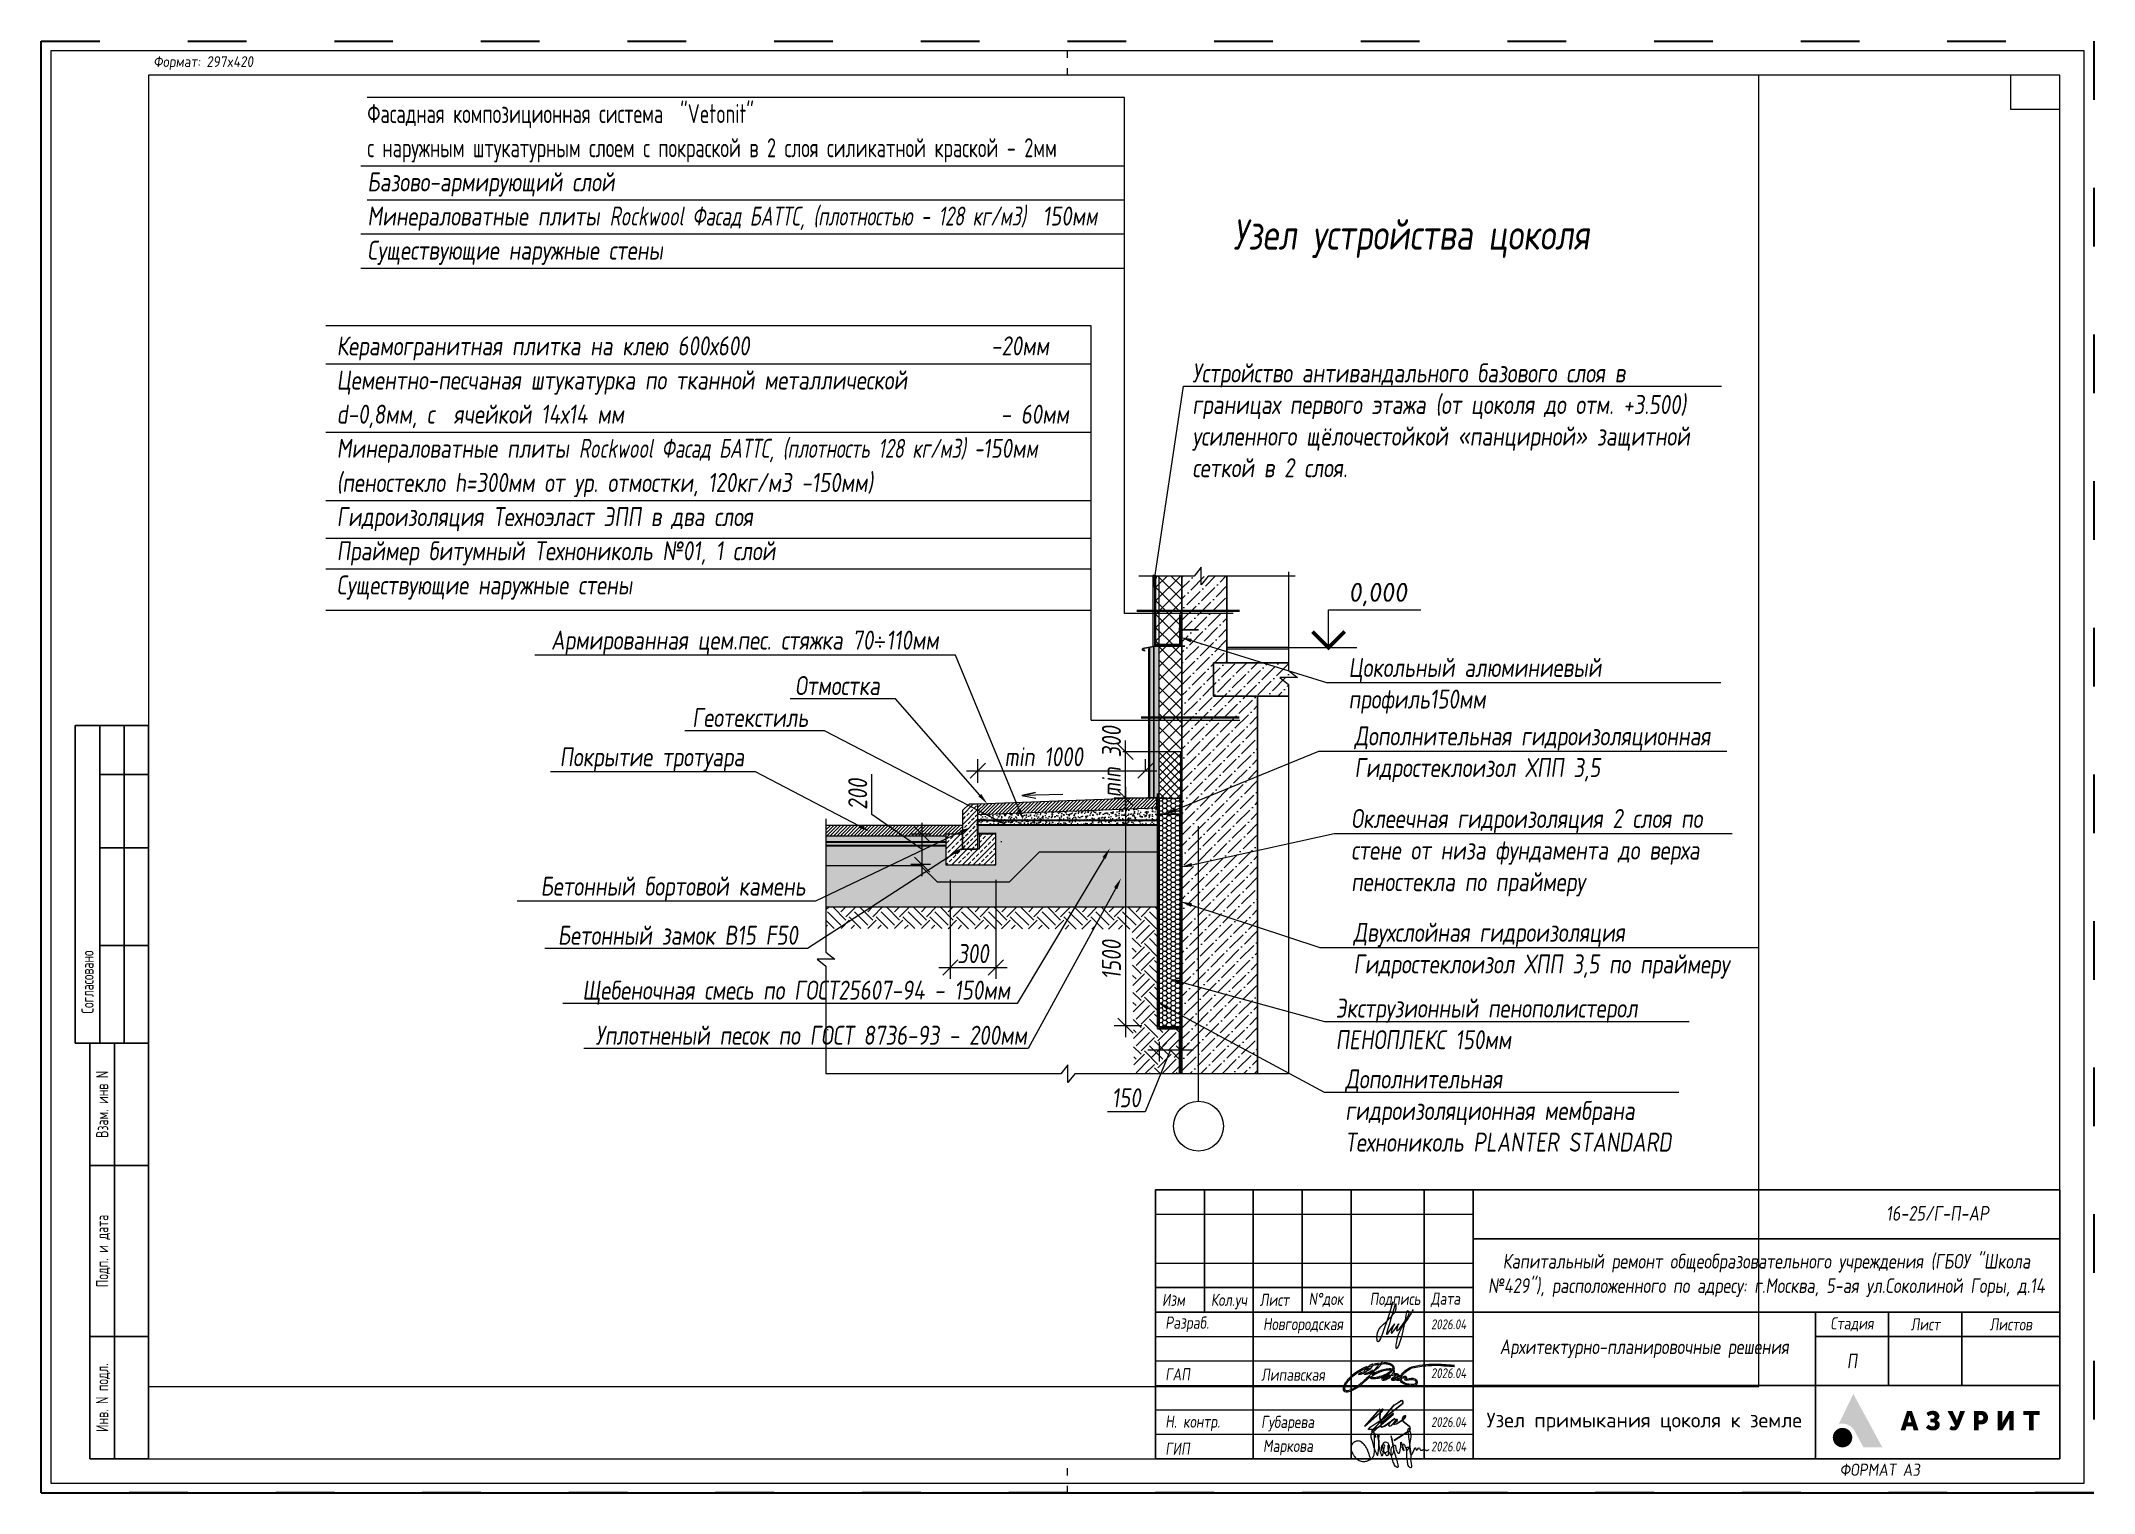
# Paper-space layout '63. узлы' of a CAD drawing. Header units: millimetres. Extents: x -20 to 400, y -7 to 290.
# The model-space entities are those that its viewports show. They can reach past a viewport. Long polylines and large blocks are cut down to what shows.
import ezdxf
from ezdxf import colors
from ezdxf.entities.mleader import LeaderData, LeaderLine
from ezdxf.enums import TextEntityAlignment as Align
from ezdxf.math import Vec2, Vec3

# ---------------------------------------------------------------- set-up
doc = ezdxf.new("R2010")
doc.units = ezdxf.units.MM
for name, pattern in [('ACAD_ISO03W100', [30, 12, -18]), ('CENTER', [2, 1.25, -0.25, 0.25, -0.25]), ('DASHED2', [9.525, 6.35, -3.175]), ('HIDDEN', [6, 4, -2]), ('HIDDEN2', [4.7625, 3.175, -1.5875]), ('ГОСТ 2.303 4', [7, 5, -2, 0]), ('сечения_8c_HIDDEN', [0.375, 0.25, -0.125])]:
    doc.linetypes.add(name, pattern=pattern)
doc.layers.get('Defpoints').update_dxf_attribs({"color": 3, "lineweight": 35})
for name, color, linetype, lineweight in [('+АР_Стены внутренние', 250, 'Continuous', 18), ('_STAMP', 250, 'Continuous', 30), ('_TEXT', 189, 'Continuous', 30), ('АР.РД_Выноски', 174, 'Continuous', 9), ('АР_Лестницы', 250, 'Continuous', 15), ('АР_Навесной фасад', 5, 'Continuous', 5), ('АР_Оси', 193, 'Continuous', 9), ('АР_Оси_Разм', 7, 'Continuous', 15), ('АР_Отметки', 250, 'Continuous', 15), ('АР_Перегородки кирпич', 244, 'Continuous', 30), ('АР_Перекрытие', 250, 'Continuous', 30), ('АР_Текст', 250, 'Continuous', 5), ('АР_тонкая линия', 250, 'Continuous', 0), ('АР_Тонкие', 250, 'Continuous', 5), ('АР_Штриховка', 253, 'Continuous', 13), ('Подписи', 5, 'Continuous', 25)]:
    doc.layers.add(name, color=color, linetype=linetype, lineweight=lineweight)
doc.layers.add('25. ЗАЛИВКА ЗОН', color=7, linetype='Continuous', lineweight=0, transparency=0.2)
doc.layers.add('_RAMKA', color=7, linetype='Continuous')
doc.styles.add('ISOCPEUR', font='isocpeur.ttf', dxfattribs={"height": 800})
doc.styles.add('ROMAND', font='ROMAND', dxfattribs={"width": 0.85})
doc.styles.add('SIMPLEX', font='simplex.shx', dxfattribs={"width": 0.85, "oblique": 7})
doc.styles.add('Архитект', font='isocpeur.ttf', dxfattribs={"width": 0.8, "oblique": 8})
doc.styles.add('Архитектурный', font='isocpeur.ttf', dxfattribs={"oblique": 8})
doc.styles.add('Архитектурный размер', font='isocpeur.ttf', dxfattribs={"width": 0.8, "oblique": 8})
doc.dimstyles.new('KK 100', dxfattribs={"dimscale": 100, "dimtxt": 3, "dimasz": 2, "dimexe": 1.5, "dimexo": 2, "dimtad": 1, "dimdec": 0, "dimrnd": 5, "dimtxsty": 'Архитект', "dimblk": 'OBLIQUE', "dimcen": 2.5, "dimdle": 1.5, "dimadec": 0, "dimazin": 0, "dimtfac": 1, "dimtdec": 0, "dimtmove": 0, "dimatfit": 3, "dimarcsym": 0})
pattern_1 = [(45, (-291637.68, -464877.52), (26.5165043, 97.2271824), [125, -25, 0, -25])]

psp = doc.layouts.new('63. узлы')

# ---------------------------------------------------------------- texts
at = {"layer": '_STAMP', "color": 7, "lineweight": -2, "insert": (308.05, 7.02), "char_height": 3, "attachment_point": 5, "style": 'ISOCPEUR'}
psp.add_mtext_dynamic_manual_height_columns('Узел примыкания цоколя к земле', width=63.3804, gutter_width=0, heights=[14.57], dxfattribs=at)

msp = doc.modelspace()

# ---------------------------------------------------------------- texts
at = {"layer": 'АР.РД_Выноски', "color": 18, "true_color": 0x000000, "char_height": 125, "attachment_point": 1, "line_spacing_factor": 1.08, "style": 'Архитектурный размер'}
for s, insert, width in [('\\A1;\\pxql;{\\Q0;\\W0.7;Фасадная композиционная система  "Vetonit"  \\Pс наружным штукатурным слоем\\A0; с покраской в 2 слоя силикатной краской - 2м\\A1;м\\A0;\\Q8;\\W0.8;\\C1;\\P\\C256;\\c0;Базово-армирующий слой\\P\\C256;Минераловатные плиты \\fISOCPEUR|b0|i1|c204|p34;\\Q0;\\W0.7;Rockwool Фасад БАТТС, (плотностью - 128 кг/м3)  \\fISOCPEUR|b0|i0|c204|p34;\\Q8;\\W0.8;150м\\fISOCPEUR|b0|i1|c204|p34;\\Q0;\\W0.7;м\\Q8;\\W0.8;\\P\\fISOCPEUR|b0|i0|c204|p34;Существующие наружные стены}', (213697.522, -169834.916, -950), 5042.01653), ('Керамогранитная плитка на клею 600х600                         -20мм Цементно-песчаная штукатурка по тканной металлической^Jd-0,8мм, с  ячейкой 14х14 мм                                       - 60мм\\P\\pxql;Минераловатные плиты {\\fISOCPEUR|b0|i1|c204|p34;\\Q0;\\W0.7;Rockwool Фасад БАТТС, (плотность 128 кг/м3) -}150м{\\fISOCPEUR|b0|i1|c204|p34;\\Q0;\\W0.7;м\\Q8;\\W0.8;\\P\\pq*;\\fISOCPEUR|b0|i0|c204|p34;\\C256;\\c0;(пеностекло h=300мм от ур. отмостки, 120кг/м3 -150мм)\\P}Гидроизоляция Техноэласт ЭПП в два слоя  \\PПраймер битумный Технониколь №01, 1 слой                                  Существующие наружные стены', (213495.449, -171365.382, -1900), 5043.18732)]:
    msp.add_mtext(s, dxfattribs=dict(at, insert=insert, width=width))
at = {"layer": 'АР_Текст', "color": 18, "lineweight": 13, "true_color": 0x000000, "insert": (220577.796, -170721.405, -950), "char_height": 200, "width": 3119.9834, "attachment_point": 5, "line_spacing_factor": 0.72, "style": 'Архитект'}
msp.add_mtext('Узел устройства цоколя', dxfattribs=at)

# ---------------------------------------------------------------- blocks, each defined once
blk = doc.blocks.new('Логотип Азурит')
at = {"layer": '_STAMP', "linetype": 'Continuous', "true_color": 0x2a3756}
h = blk.add_hatch(color=159, dxfattribs=at)
h.dxf.hatch_style = 1
h.paths.add_polyline_path([(-39.4, 8.5), (-40.02, 9.65), (-40.61, 10.74), (-41.14, 11.7), (-41.62, 12.59), (-41.79, 12.89), (-41.86, 13.01), (-41.91, 12.94), (-41.99, 12.78), (-42.39, 11.96), (-42.77, 11.18), (-43.09, 10.5), (-43.47, 9.72), (-44.18, 8.26), (-44.5, 7.6), (-44.73, 7.14), (-44.85, 6.9), (-44.7, 6.93), (-44.51, 6.95), (-44.27, 6.97), (-44.09, 6.97), (-43.91, 6.96), (-43.74, 6.94), (-43.56, 6.91), (-43.39, 6.87), (-43.22, 6.81), (-43.05, 6.75), (-42.89, 6.68), (-42.73, 6.59), (-42.58, 6.5), (-42.43, 6.4), (-42.29, 6.29), (-42.15, 6.17), (-42.03, 6.04), (-41.91, 5.91), (-41.79, 5.77), (-41.72, 5.65), (-41.63, 5.5), (-41.3, 4.9), (-41.02, 4.39), (-40.57, 3.56), (-40.05, 2.59), (-39.78, 2.11), (-37.86, 2.11), (-36.5, 2.11), (-35.94, 2.12), (-36.48, 3.13), (-36.82, 3.75), (-37.16, 4.37), (-37.67, 5.33), (-38.2, 6.3), (-38.54, 6.93), (-38.87, 7.53)])
h = blk.add_hatch(color=159, dxfattribs=at)
h.dxf.hatch_style = 1
h.paths.add_polyline_path([(-29.3, 7.88), (-29.63, 8.84), (-29.86, 9.53), (-30.37, 9.54), (-30.87, 9.54), (-30.93, 9.38), (-31.26, 8.4), (-31.64, 7.27), (-31.97, 6.31), (-32.19, 5.64), (-32.05, 5.63), (-31.71, 5.62), (-31.23, 5.62), (-31.11, 6.03), (-30.99, 6.44), (-30.37, 6.44), (-29.75, 6.44), (-29.63, 6.03), (-29.52, 5.62), (-29.03, 5.62), (-28.54, 5.62), (-28.6, 5.8), (-28.93, 6.79)])
h.paths.add_polyline_path([(-30.77, 7.21), (-30.74, 7.31), (-30.56, 7.93), (-30.43, 8.43), (-30.39, 8.59), (-30.37, 8.65), (-30.35, 8.64), (-30.31, 8.45), (-30.22, 8.08), (-30.11, 7.66), (-30.01, 7.33), (-29.97, 7.21), (-30.37, 7.21)], flags=16)
h = blk.add_hatch(color=159, dxfattribs=at)
h.dxf.hatch_style = 1
h.paths.add_polyline_path([(-24.39, 7.35), (-24.47, 7.43), (-24.56, 7.5), (-24.66, 7.56), (-24.81, 7.65), (-24.74, 7.69), (-24.65, 7.75), (-24.55, 7.86), (-24.45, 7.97), (-24.38, 8.09), (-24.35, 8.18), (-24.32, 8.25), (-24.31, 8.34), (-24.3, 8.45), (-24.3, 8.65), (-24.31, 8.73), (-24.34, 8.82), (-24.41, 8.99), (-24.51, 9.14), (-24.63, 9.28), (-24.78, 9.39), (-24.95, 9.48), (-25.13, 9.55), (-25.34, 9.59), (-25.56, 9.6), (-25.74, 9.6), (-25.91, 9.58), (-26.08, 9.55), (-26.23, 9.51), (-26.39, 9.46), (-26.53, 9.39), (-26.67, 9.32), (-26.8, 9.23), (-26.9, 9.15), (-26.81, 8.98), (-26.64, 8.66), (-26.54, 8.5), (-26.51, 8.5), (-26.46, 8.54), (-26.35, 8.61), (-26.21, 8.67), (-26.07, 8.73), (-25.93, 8.77), (-25.82, 8.79), (-25.72, 8.79), (-25.62, 8.79), (-25.53, 8.76), (-25.46, 8.73), (-25.39, 8.68), (-25.34, 8.62), (-25.3, 8.55), (-25.26, 8.45), (-25.26, 8.36), (-25.27, 8.27), (-25.32, 8.18), (-25.36, 8.13), (-25.39, 8.08), (-25.44, 8.05), (-25.49, 8.02), (-25.63, 7.99), (-25.84, 7.98), (-26.1, 7.97), (-26.1, 7.6), (-26.1, 7.24), (-25.78, 7.23), (-25.54, 7.21), (-25.45, 7.2), (-25.38, 7.18), (-25.33, 7.15), (-25.28, 7.12), (-25.25, 7.08), (-25.21, 7.02), (-25.19, 6.96), (-25.17, 6.9), (-25.17, 6.76), (-25.18, 6.7), (-25.2, 6.64), (-25.23, 6.58), (-25.26, 6.53), (-25.31, 6.49), (-25.37, 6.45), (-25.44, 6.43), (-25.52, 6.41), (-25.69, 6.39), (-25.78, 6.39), (-25.87, 6.41), (-26, 6.45), (-26.16, 6.51), (-26.3, 6.6), (-26.43, 6.69), (-26.53, 6.76), (-26.77, 6.45), (-26.93, 6.26), (-26.97, 6.2), (-26.98, 6.15), (-26.97, 6.11), (-26.94, 6.07), (-26.82, 5.97), (-26.62, 5.84), (-26.41, 5.73), (-26.19, 5.65), (-25.97, 5.59), (-25.78, 5.57), (-25.53, 5.57), (-25.3, 5.58), (-25.12, 5.61), (-24.99, 5.65), (-24.87, 5.71), (-24.75, 5.78), (-24.64, 5.85), (-24.54, 5.94), (-24.45, 6.03), (-24.37, 6.13), (-24.31, 6.23), (-24.25, 6.37), (-24.21, 6.51), (-24.2, 6.66), (-24.2, 6.82), (-24.21, 6.94), (-24.24, 7.06), (-24.28, 7.16), (-24.33, 7.26)])
h = blk.add_hatch(color=159, dxfattribs=at)
h.dxf.hatch_style = 1
h.paths.add_polyline_path([(-19.61, 8.04), (-19.36, 8.68), (-19.14, 9.22), (-19.03, 9.53), (-19.17, 9.54), (-19.52, 9.54), (-20.02, 9.54), (-20.05, 9.44), (-20.31, 8.65), (-20.59, 7.81), (-20.63, 7.68), (-20.66, 7.62), (-20.67, 7.61), (-20.7, 7.67), (-20.82, 7.97), (-21.01, 8.4), (-21.34, 9.1), (-21.54, 9.54), (-22.06, 9.54), (-22.58, 9.54), (-22.4, 9.17), (-21.88, 8.17), (-21.32, 7.06), (-21.11, 6.63), (-21.09, 6.56), (-21.1, 6.52), (-21.15, 6.45), (-21.21, 6.41), (-21.28, 6.38), (-21.37, 6.37), (-21.45, 6.37), (-21.55, 6.39), (-21.64, 6.43), (-21.74, 6.49), (-21.82, 6.53), (-21.86, 6.49), (-21.92, 6.39), (-22.11, 6.05), (-22.23, 5.85), (-22.18, 5.81), (-22.08, 5.75), (-21.95, 5.69), (-21.81, 5.63), (-21.69, 5.59), (-21.51, 5.57), (-21.31, 5.57), (-21.12, 5.59), (-20.97, 5.62), (-20.88, 5.66), (-20.79, 5.71), (-20.71, 5.77), (-20.63, 5.84), (-20.56, 5.93), (-20.48, 6.02), (-20.35, 6.23), (-20.28, 6.35), (-20.21, 6.51), (-19.92, 7.25)])
h = blk.add_hatch(color=159, dxfattribs=at)
h.dxf.hatch_style = 1
h.paths.add_polyline_path([(-14.46, 7.53), (-14.41, 7.64), (-14.37, 7.74), (-14.33, 7.96), (-14.31, 8.19), (-14.32, 8.41), (-14.37, 8.63), (-14.45, 8.83), (-14.5, 8.93), (-14.55, 9.02), (-14.62, 9.1), (-14.69, 9.18), (-14.81, 9.29), (-14.92, 9.37), (-15.06, 9.43), (-15.21, 9.49), (-15.33, 9.52), (-15.49, 9.53), (-16.3, 9.54), (-17.21, 9.54), (-17.21, 7.58), (-17.21, 5.62), (-16.73, 5.62), (-16.25, 5.62), (-16.25, 6.23), (-16.25, 6.83), (-15.87, 6.83), (-15.58, 6.84), (-15.35, 6.86), (-15.17, 6.91), (-14.99, 6.98), (-14.83, 7.08), (-14.69, 7.2), (-14.56, 7.36)])
h.paths.add_polyline_path([(-15.6, 7.68), (-15.67, 7.66), (-15.95, 7.66), (-16.25, 7.66), (-16.25, 8.2), (-16.25, 8.74), (-15.93, 8.73), (-15.64, 8.72), (-15.57, 8.7), (-15.51, 8.67), (-15.42, 8.6), (-15.35, 8.51), (-15.32, 8.45), (-15.3, 8.39), (-15.29, 8.19), (-15.29, 8.07), (-15.3, 8), (-15.32, 7.94), (-15.35, 7.88), (-15.39, 7.82), (-15.43, 7.78), (-15.53, 7.71)], flags=16)
h = blk.add_hatch(color=159, dxfattribs=at)
h.dxf.hatch_style = 1
h.paths.add_polyline_path([(-10.09, 7.82), (-9.98, 8.03), (-9.94, 8.12), (-9.95, 7.93), (-9.96, 7.49), (-9.97, 6.69), (-9.97, 5.62), (-9.5, 5.62), (-9.04, 5.62), (-9.04, 7.58), (-9.04, 9.54), (-9.51, 9.54), (-9.99, 9.54), (-10.36, 8.91), (-10.84, 8.1), (-11.03, 7.78), (-11.26, 7.34), (-11.37, 7.13), (-11.42, 7.05), (-11.41, 7.31), (-11.39, 7.78), (-11.39, 8.55), (-11.39, 9.54), (-11.86, 9.54), (-12.34, 9.54), (-12.34, 7.58), (-12.34, 5.62), (-11.86, 5.62), (-11.37, 5.62), (-11.18, 5.95), (-10.61, 6.89), (-10.31, 7.42)])
h = blk.add_hatch(color=159, dxfattribs=at)
h.dxf.hatch_style = 1
h.paths.add_polyline_path([(-3.74, 9.14), (-3.74, 9.54), (-5.42, 9.54), (-7.09, 9.54), (-7.09, 9.14), (-7.09, 8.74), (-6.5, 8.74), (-5.9, 8.74), (-5.9, 7.18), (-5.9, 5.62), (-5.43, 5.62), (-4.95, 5.62), (-4.95, 7.18), (-4.95, 8.74), (-4.35, 8.74), (-3.74, 8.74)])
at = {"layer": '_STAMP', "linetype": 'Continuous', "true_color": 0x1447b7}
h = blk.add_hatch(color=162, dxfattribs=at)
h.dxf.hatch_style = 1
h.paths.add_polyline_path([(-42.09, 4.22), (-42.11, 4.4), (-42.15, 4.58), (-42.2, 4.76), (-42.27, 4.93), (-42.35, 5.1), (-42.45, 5.26), (-42.57, 5.41), (-42.7, 5.55), (-42.8, 5.64), (-42.91, 5.72), (-43.14, 5.86), (-43.38, 5.97), (-43.63, 6.05), (-43.89, 6.09), (-44.15, 6.1), (-44.42, 6.07), (-44.55, 6.04), (-44.68, 6.01), (-44.87, 5.94), (-45.05, 5.85), (-45.22, 5.74), (-45.37, 5.62), (-45.51, 5.49), (-45.63, 5.35), (-45.75, 5.19), (-45.84, 5.03), (-45.92, 4.85), (-45.98, 4.67), (-46.03, 4.49), (-46.06, 4.29), (-46.07, 4.1), (-46.05, 3.9), (-46.02, 3.7), (-45.97, 3.51), (-45.92, 3.37), (-45.87, 3.24), (-45.8, 3.11), (-45.72, 2.99), (-45.64, 2.88), (-45.54, 2.77), (-45.44, 2.67), (-45.33, 2.57), (-45.22, 2.49), (-45.1, 2.41), (-44.98, 2.34), (-44.85, 2.28), (-44.72, 2.22), (-44.58, 2.18), (-44.44, 2.15), (-44.3, 2.13), (-44.05, 2.12), (-43.8, 2.14), (-43.57, 2.19), (-43.34, 2.26), (-43.12, 2.37), (-42.92, 2.5), (-42.73, 2.65), (-42.56, 2.83), (-42.44, 2.99), (-42.34, 3.15), (-42.26, 3.32), (-42.19, 3.49), (-42.14, 3.67), (-42.11, 3.85), (-42.09, 4.03)])
blk = doc.blocks.new('_Azurit_Stamp 1')
at = {"color": 172, "lineweight": 9, "true_color": 0x1616e3}
for p, q in [((-139.07, 10.2), (-142.23, 6.66)), ((-142.23, 6.66), (-139.09, 9.37)), ((-139.02, 10.16), (-142.19, 6.62)), ((-142.19, 6.62), (-139.1, 9.29)), ((-139.03, 9.43), (-138.83, 9.59)), ((-139.03, 9.34), (-138.8, 9.55)), ((-138.81, 6.94), (-136.32, 9.15)), ((-138.76, 7.07), (-136.36, 9.2)), ((-136.4, 9.24), (-138.58, 7.58)), ((-136.36, 9.2), (-138.55, 7.54)), ((-138.48, 8.21), (-136.14, 11.05)), ((-138.32, 8.32), (-136.1, 11.01)), ((-136.13, 11.06), (-134.87, 11.86)), ((-136.1, 11.01), (-134.84, 11.81)), ((-133.84, 8.74), (-133.93, 8.74)), ((-133.8, 8.79), (-133.92, 8.8)), ((-133.83, 8.69), (-133.84, 8.74)), ((-133.76, 8.69), (-133.8, 8.79)), ((-140.83, 5.62), (-138.98, 7.62)), ((-140.55, 5.51), (-140.83, 5.62)), ((-140.73, 5.64), (-138.96, 7.55)), ((-140.55, 5.57), (-140.73, 5.64)), ((-140.31, 5.67), (-140.55, 5.57)), ((-140.28, 5.62), (-140.55, 5.51)), ((-139.66, 6.27), (-140.31, 5.67)), ((-139.62, 6.23), (-140.28, 5.62)), ((-139.62, 6.23), (-139.51, 6.32)), ((-139.54, 6.37), (-138.9, 6.94)), ((-139.4, 6.42), (-138.92, 6.85)), ((-138.93, 7.67), (-138.61, 8.06)), ((-138.93, 6.7), (-138.92, 6.54)), ((-138.92, 6.54), (-138.72, 6.44)), ((-138.91, 7.6), (-138.44, 8.17)), ((-138.81, 6.94), (-138.88, 6.79)), ((-138.88, 6.79), (-138.86, 6.58)), ((-138.86, 6.58), (-138.71, 6.5)), ((-138.6, 7.56), (-138.8, 7.11)), ((-138.55, 7.54), (-138.76, 7.07)), ((-138.72, 6.44), (-138.25, 6.6)), ((-138.71, 6.5), (-138.27, 6.66)), ((-138.7, 6.45), (-138.25, 6.6)), ((-138.27, 6.66), (-136, 8.25)), ((-138.24, 6.61), (-137.01, 7.47)), ((-137.01, 7.47), (-137.34, 7.07)), ((-136.83, 7.6), (-137.3, 7.03)), ((-136.83, 7.6), (-135.97, 8.2)), ((-136.81, 6.83), (-136.43, 7.15)), ((-136.77, 6.78), (-136.29, 7.19)), ((-136, 8.25), (-136.69, 7.76)), ((-136.65, 7.73), (-136.65, 7.72)), ((-135.73, 8.01), (-136.43, 7.15)), ((-135.68, 7.97), (-136.32, 7.25)), ((-136.32, 7.25), (-135.56, 7.9)), ((-136.29, 7.19), (-136.24, 7.06)), ((-136.24, 7.23), (-135.52, 7.85)), ((-136.18, 7.11), (-136.24, 7.23)), ((-136.24, 7.06), (-136.06, 7.04)), ((-133.32, 5.54), (-136.23, 3.74)), ((-133.29, 5.49), (-136.2, 3.69)), ((-136.18, 7.11), (-136.06, 7.1)), ((-136.06, 7.1), (-135.74, 7.17)), ((-136.06, 7.04), (-135.71, 7.12)), ((-136, 8.25), (-135.97, 8.2)), ((-135.74, 7.17), (-134.5, 7.94)), ((-135.71, 7.12), (-134.49, 7.89)), ((-134.37, 7.68), (-133.05, 6.6)), ((-134.33, 7.72), (-133.02, 6.64))]:
    blk.add_line(p, q, dxfattribs=at)
for points in [[(-139.1, 9.29), (-139.16, 8.45), (-139.03, 7.85)], [(-139.03, 9.34), (-139.1, 8.46), (-138.98, 7.89)], [(-139.66, 6.27), (-140.47, 6), (-141.14, 5.92), (-141.45, 5.98), (-141.42, 6.13), (-141.11, 6.49), (-139.03, 7.85)], [(-139.54, 6.37), (-140.48, 6.06), (-141.14, 5.98), (-141.38, 6.03), (-141.37, 6.11), (-141.08, 6.44), (-139.02, 7.79), (-138.98, 7.62)], [(-138.93, 6.7), (-139.36, 6.37), (-139.51, 6.32)], [(-138.93, 6.84), (-138.95, 6.76), (-139.38, 6.43), (-139.4, 6.42)], [(-138.98, 7.89), (-138.48, 8.21)], [(-138.96, 7.83), (-138.61, 8.06)], [(-138.96, 7.83), (-138.93, 7.67)], [(-138.96, 7.55), (-138.86, 7.1), (-138.9, 6.94)], [(-138.91, 7.6), (-138.8, 7.1)]]:
    blk.add_lwpolyline(points, dxfattribs=at)
for points in [[(-138.79, 9.55), (-138.42, 9.95, 0.664719), (-138.58, 10.12, 0.116051), (-138.92, 9.89, 0.12803), (-139.07, 9.6), (-139.09, 9.37)], [(-138.83, 9.59), (-138.47, 9.99, 0.620604), (-138.56, 10.06, 0.116009), (-138.88, 9.85, 0.126024), (-139.01, 9.59), (-139.03, 9.43)], [(-138.44, 8.17), (-138.14, 8.37), (-134.36, 11.34, 0.828646), (-134.87, 11.86)], [(-138.32, 8.32), (-138.17, 8.42), (-134.41, 11.38, 0.817588), (-134.84, 11.81)]]:
    blk.add_lwpolyline(points, format="xyb", dxfattribs=at)
for centre, radius, start, end in [((-136.38, 9.18), 0.0636, 335.3486, 107.8343), ((-133.84, 8.12), 0.682, 96.4472, 194.9902), ((-133.84, 8.12), 0.624, 96.4472, 193.5642), ((-135.16, 9.22), 1.44, 299.6881, 338.4776), ((-135.16, 9.22), 1.49, 299.157, 339.3007), ((-137.16, 6.94), 0.222, 144.8899, 225.505), ((-137.16, 6.94), 0.164, 144.8899, 225.505), ((-137.05, 7.18), 0.486, 237.4946, 304.5474), ((-137.05, 7.18), 0.428, 237.4946, 304.5474), ((-135.62, 7.93), 0.131, 327.1495, 150.1539), ((-135.62, 7.93), 0.0731, 327.1495, 150.1539), ((-133.84, 8.12), 0.682, 200.0512, 220.3111), ((-133.84, 8.12), 0.624, 199.0634, 220.3111), ((-133.62, 6.18), 0.707, 295.4048, 36.3986), ((-133.62, 6.18), 0.765, 295.4048, 36.3986)]:
    blk.add_arc(centre, radius, start, end, dxfattribs=at)
at = {"color": 162, "lineweight": 9, "true_color": 0x0034d1}
for points, knots in [([(-141.1, 16.82), (-141.55, 16.36), (-142.02, 15.93), (-142.87, 15.18), (-143.24, 14.84), (-143.93, 14.35), (-144.24, 14.18), (-144.96, 13.85), (-145.35, 13.69), (-145.9, 13.61), (-146.09, 13.61), (-146.4, 13.79), (-146.48, 13.94), (-146.54, 14.22), (-146.53, 14.36), (-146.46, 14.81), (-146.35, 15.1), (-146.11, 15.56), (-145.97, 15.76), (-145.48, 16.39), (-145.1, 16.79), (-144.29, 17.5), (-143.85, 17.81), (-142.92, 18.34), (-142.46, 18.59), (-141.91, 18.85), (-141.84, 18.88), (-141.78, 18.91)], [1.927995, 1.927995, 1.927995, 1.927995, 2.162861, 2.162861, 2.342684, 2.342684, 2.481252, 2.481252, 2.589465, 2.589465, 2.644352, 2.644352, 2.684993, 2.684993, 2.725633, 2.725633, 2.816518, 2.816518, 2.907403, 2.907403, 3.101021, 3.101021, 3.294638, 3.294638, 3.488255, 3.488255, 3.514244, 3.514244, 3.514244, 3.514244]), ([(-142.02, 17.52), (-141.88, 17.53), (-141.72, 17.56), (-141.46, 17.64), (-141.34, 17.69), (-140.98, 17.88), (-140.74, 18.05), (-140.49, 18.18)], [0.9055552, 0.9055552, 0.9055552, 0.9055552, 0.9629326, 0.9629326, 1.02031, 1.02031, 1.1239395, 1.1239395, 1.1239395, 1.1239395]), ([(-136.64, 17.78), (-136.9, 17.55), (-137.15, 17.39), (-137.67, 17.11), (-137.94, 16.98), (-138.5, 16.74), (-138.78, 16.64), (-139.25, 16.48), (-139.45, 16.42), (-139.86, 16.35), (-140.07, 16.33), (-140.47, 16.33), (-140.65, 16.33), (-140.88, 16.39), (-140.97, 16.42), (-141.12, 16.6), (-141.13, 16.74), (-141.1, 16.82)], [4.3062538, 4.3062538, 4.3062538, 4.3062538, 4.4138757, 4.4138757, 4.5214976, 4.5214976, 4.6291196, 4.6291196, 4.7090277, 4.7090277, 4.7729116, 4.7729116, 4.8231548, 4.8231548, 4.8495834, 4.8495834, 4.87234, 4.87234, 4.87234, 4.87234]), ([(-140.69, 17.25), (-140.33, 17.49), (-139.85, 17.73), (-139.15, 18.03), (-138.88, 18.12), (-138.27, 18.29), (-137.92, 18.37), (-137.26, 18.43), (-137, 18.45), (-136.72, 18.41)], [4.9347748, 4.9347748, 4.9347748, 4.9347748, 5.0568055, 5.0568055, 5.1788362, 5.1788362, 5.3146558, 5.3146558, 5.3908243, 5.3908243, 5.3908243, 5.3908243]), ([(-136.83, 16.77), (-136.98, 16.66), (-137.09, 16.55), (-137.47, 16.31), (-137.76, 16.18), (-138.11, 16.06), (-138.19, 16.03), (-138.31, 16.01), (-138.36, 16), (-138.45, 16), (-138.5, 15.99), (-138.63, 16.08), (-138.69, 16.18), (-138.69, 16.34), (-138.66, 16.38), (-138.62, 16.44), (-138.61, 16.46), (-138.55, 16.52), (-138.5, 16.56), (-138.34, 16.68), (-138.21, 16.76), (-138.01, 16.87), (-137.92, 16.91), (-137.63, 17.04), (-137.44, 17.09), (-137.2, 17.16), (-137.14, 17.18), (-137.07, 17.21)], [5.5967371, 5.5967371, 5.5967371, 5.5967371, 5.6654435, 5.6654435, 5.7341498, 5.7341498, 5.7599769, 5.7599769, 5.7754743, 5.7754743, 5.7848694, 5.7848694, 5.7920528, 5.7920528, 5.7992363, 5.7992363, 5.8064198, 5.8064198, 5.8255794, 5.8255794, 5.8652806, 5.8652806, 5.9049817, 5.9049817, 5.9720452, 5.9720452, 5.9983972, 5.9983972, 5.9983972, 5.9983972]), ([(-138.33, 19.69), (-137.94, 19.7), (-137.53, 19.66), (-136.95, 19.46), (-136.74, 19.39), (-136.33, 19.07), (-136.18, 18.78), (-136.21, 18.39), (-136.23, 18.3), (-136.27, 18.22)], [3.9400756, 3.9400756, 3.9400756, 3.9400756, 4.077799, 4.077799, 4.1515227, 4.1515227, 4.2252463, 4.2252463, 4.2499379, 4.2499379, 4.2499379, 4.2499379]), ([(-135.76, 16.21), (-135.82, 16.16), (-135.9, 16.11), (-136.09, 16.02), (-136.21, 15.99), (-136.38, 15.97), (-136.43, 15.97), (-136.54, 15.99), (-136.61, 16.01), (-136.72, 16.16), (-136.72, 16.28), (-136.69, 16.38), (-136.67, 16.41), (-136.61, 16.5), (-136.57, 16.54), (-136.43, 16.66), (-136.35, 16.72), (-136.09, 16.85), (-135.92, 16.9), (-135.74, 16.95)], [6.3030834, 6.3030834, 6.3030834, 6.3030834, 6.3311025, 6.3311025, 6.3581066, 6.3581066, 6.3684891, 6.3684891, 6.3749758, 6.3749758, 6.3814625, 6.3814625, 6.3879491, 6.3879491, 6.4022384, 6.4022384, 6.4305971, 6.4305971, 6.4944159, 6.4944159, 6.4944159, 6.4944159]), ([(-136.27, 18.22), (-136.18, 18.12), (-136.14, 17.97), (-136.14, 17.73), (-136.17, 17.62), (-136.22, 17.48), (-136.24, 17.44), (-136.25, 17.41)], [5.43291642, 5.43291642, 5.43291642, 5.43291642, 5.46279586, 5.46279586, 5.4926753, 5.4926753, 5.50331351, 5.50331351, 5.50331351, 5.50331351]), ([(-136.25, 17.41), (-136.12, 17.43), (-136, 17.44), (-135.7, 17.44), (-135.5, 17.44), (-135.27, 17.24), (-135.21, 17.17), (-135.18, 17.06)], [6.0978529, 6.0978529, 6.0978529, 6.0978529, 6.1425729, 6.1425729, 6.1872929, 6.1872929, 6.2036694, 6.2036694, 6.2036694, 6.2036694]), ([(-134.81, 16.92), (-134.63, 17.37), (-134.3, 17.69), (-133.63, 18.24), (-133.28, 18.49), (-132.48, 18.86), (-132.05, 18.95), (-130.77, 19.17), (-129.92, 19.28), (-128.43, 19.35), (-127.8, 19.38), (-126.72, 19.36), (-126.29, 19.3), (-125.44, 19.25), (-125, 19.22), (-124.32, 19.16), (-124.07, 19.13), (-123.82, 19.11)], [7.769656, 7.769656, 7.769656, 7.769656, 7.921996, 7.921996, 8.074335, 8.074335, 8.226675, 8.226675, 8.542229, 8.542229, 8.775159, 8.775159, 8.93404, 8.93404, 9.09292, 9.09292, 9.186254, 9.186254, 9.186254, 9.186254]), ([(-134.33, 16.82), (-134.24, 16.84), (-134.16, 16.87), (-134.02, 16.9), (-133.98, 16.92), (-133.83, 16.89), (-133.74, 16.85), (-133.65, 16.67), (-133.66, 16.59), (-133.68, 16.51), (-133.7, 16.48), (-133.73, 16.41), (-133.75, 16.37), (-133.76, 16.34)], [6.85701628, 6.85701628, 6.85701628, 6.85701628, 6.88166544, 6.88166544, 6.8944683, 6.8944683, 6.90289754, 6.90289754, 6.91132677, 6.91132677, 6.91975601, 6.91975601, 6.93200035, 6.93200035, 6.93200035, 6.93200035]), ([(-134.92, 16.2), (-134.98, 16.15), (-135.05, 16.09), (-135.2, 16.02), (-135.27, 16), (-135.4, 15.98), (-135.45, 15.97), (-135.58, 16), (-135.66, 16.03), (-135.73, 16.14), (-135.75, 16.18), (-135.76, 16.21)], [6.63437936, 6.63437936, 6.63437936, 6.63437936, 6.65591892, 6.65591892, 6.6718971, 6.6718971, 6.68234273, 6.68234273, 6.6889962, 6.6889962, 6.69151939, 6.69151939, 6.69151939, 6.69151939]), ([(-133.76, 16.34), (-133.57, 16.34), (-133.2, 16.4), (-132.52, 16.48), (-132.21, 16.48), (-131.71, 16.25), (-131.53, 16.04), (-131.42, 15.6), (-131.45, 15.38), (-131.67, 15.1), (-131.83, 15.03), (-132.14, 14.95), (-132.31, 14.93), (-132.84, 14.92), (-133.18, 14.97), (-133.73, 15.1), (-133.95, 15.19), (-134.39, 15.41), (-134.63, 15.55), (-134.86, 15.91), (-134.91, 16.06), (-134.92, 16.2)], [7.0162906, 7.0162906, 7.0162906, 7.0162906, 7.0993883, 7.0993883, 7.1824861, 7.1824861, 7.2545595, 7.2545595, 7.301037, 7.301037, 7.3475144, 7.3475144, 7.3939919, 7.3939919, 7.486045, 7.486045, 7.578098, 7.578098, 7.6546435, 7.6546435, 7.6967383, 7.6967383, 7.6967383, 7.6967383])]:
    blk.add_open_spline(points, degree=3, knots=knots, dxfattribs=at)
at = {"color": 162, "lineweight": 18, "true_color": 0x0034d1}
blk.add_spline([(-143.48, 17.44), (-143.48, 17.29), (-143.22, 17.27), (-142.65, 17.46), (-142.12, 17.74), (-141.56, 18.05), (-141.13, 18.35), (-140.79, 18.65), (-140.57, 18.93), (-140.47, 19.13), (-140.47, 19.34), (-140.8, 19.29), (-141.12, 19.12), (-141.63, 18.72), (-141.96, 18.4), (-142.28, 17.98), (-142.39, 17.57), (-142.28, 17.32), (-141.92, 17.28), (-141.37, 17.42), (-140.98, 17.61), (-140.54, 17.88), (-140.02, 18.17), (-139.4, 18.66), (-138.88, 19.24), (-138.67, 19.52), (-138.57, 19.78), (-138.99, 19.49), (-139.42, 19.1), (-139.73, 18.74), (-140.35, 17.97), (-141.04, 17.24), (-141.81, 16.45), (-142.75, 15.62), (-143.59, 14.89), (-144.88, 14.16), (-146.22, 14), (-146.19, 14.8), (-145.78, 15.59), (-145.06, 16.45), (-144.02, 17.38), (-142.5, 18.28), (-141.46, 18.78), (-140.02, 19.2), (-138.59, 19.44), (-137.59, 19.4), (-136.97, 19.2), (-136.56, 18.91), (-136.44, 18.5), (-136.89, 17.88), (-137.8, 17.32), (-139.08, 16.79), (-140.12, 16.58), (-140.85, 16.66), (-139.68, 17.53), (-138.58, 17.95), (-137.14, 18.19), (-136.4, 17.98), (-136.47, 17.53), (-136.67, 17.23), (-137.06, 16.9), (-137.53, 16.57), (-138.44, 16.28), (-138.11, 16.53), (-137.83, 16.68), (-137.59, 16.79), (-137.27, 16.89), (-136.6, 17.09), (-135.91, 17.19), (-135.45, 17.07), (-135.42, 17.01), (-135.46, 16.82), (-135.82, 16.47), (-136.19, 16.25), (-136.47, 16.24), (-136.33, 16.43), (-136.09, 16.58), (-135.68, 16.71), (-135.33, 16.79), (-135.08, 16.8), (-134.95, 16.71), (-135.09, 16.38), (-135.28, 16.25), (-135.52, 16.26), (-135.46, 16.4), (-135.3, 16.5), (-134.76, 16.53), (-134.44, 16.53), (-133.91, 16.64), (-134.03, 16.34), (-132.71, 16.21), (-131.76, 15.87), (-131.69, 15.58), (-133.19, 15.23), (-134.02, 15.5), (-134.6, 15.95), (-134.63, 16.7), (-134.24, 17.38), (-133.65, 17.91), (-132.81, 18.44), (-131.32, 18.83), (-129.7, 19.03), (-128.02, 19.11), (-126.87, 19.11), (-126.31, 19.06), (-125.15, 18.99), (-123.84, 18.87)], degree=3, dxfattribs=at)
at = {"color": 162, "lineweight": 9, "true_color": 0x0034d1}
for points in [[(-143.25, 17.51), (-142.98, 17.56), (-142.84, 17.64), (-142.62, 17.75)], [(-141.85, 18.16), (-141.61, 18.29), (-141.38, 18.45), (-141.17, 18.63)], [(-141.51, 18.49), (-141.64, 18.38), (-141.75, 18.27), (-141.85, 18.16)], [(-140.18, 17.8), (-140.35, 17.61), (-140.52, 17.43), (-140.69, 17.25)], [(-140.23, 19.4), (-139.9, 19.47), (-139.57, 19.55), (-139.24, 19.6)], [(-135.18, 17.06), (-135.07, 17.06), (-134.93, 17.03), (-134.81, 16.92)]]:
    blk.add_open_spline(points, degree=3, dxfattribs=at)
at = {"layer": '_STAMP', "lineweight": 30}
for p, q in [((-175, 55), (-175, 30)), ((-165, 55), (-165, 0)), ((-155, 55), (-155, 30)), ((-145, 55), (-145, 0)), ((-130, 55), (-130, 0)), ((-185, 35), (-120, 35)), ((-185, 30), (-120, 30))]:
    blk.add_line(p, q, dxfattribs=at)
at = {"layer": '_STAMP', "lineweight": -2}
for p, q in [((-120, 55), (-120, 0)), ((-185, 50), (-120, 50)), ((-185, 40), (-120, 40)), ((-185, 25), (-120, 25)), ((-185, 20), (-120, 20)), ((-185, 15), (-120, 15)), ((-185, 10), (-120, 10)), ((-185, 5), (-120, 5))]:
    blk.add_line(p, q, dxfattribs=at)
blk.add_lwpolyline([(-185, 0), (0, 0), (0, 55), (-185, 55)], close=True, dxfattribs=at)
at = {"layer": '_STAMP', "lineweight": 30}
for points in [[(-185, 0), (0, 0), (0, 55), (-185, 55)], [(-120, 55), (0, 55), (0, 45), (-120, 45)], [(-120, 45), (0, 45), (0, 30), (-120, 30)], [(-120, 30), (-50, 30), (-50, 15), (-120, 15)], [(-50, 25), (-35, 25), (-35, 30), (-50, 30)], [(-35, 25), (-20, 25), (-20, 30), (-35, 30)], [(-20, 25), (0, 25), (0, 30), (-20, 30)], [(-50, 15), (-35, 15), (-35, 25), (-50, 25)], [(-35, 15), (-20, 15), (-20, 25), (-35, 25)], [(-20, 15), (0, 15), (0, 25), (-20, 25)], [(-120, 15), (-50, 15), (-50, 0), (-120, 0)], [(-50, 15), (0, 15), (0, 0), (-50, 0)]]:
    blk.add_lwpolyline(points, close=True, dxfattribs=at)
at = {"layer": 'Подписи', "color": 172, "true_color": 0x1616e3}
blk.add_spline([(-136.42, 32.12), (-139.68, 24.45), (-139.58, 25.73), (-137.84, 28.01), (-136.41, 29.49), (-135.75, 31.34), (-135.85, 31.66), (-136, 31.34), (-137.67, 25.83), (-137.76, 25.51), (-136.1, 27.59), (-136.29, 27.26), (-136.7, 25.71), (-135.23, 27.56), (-135.33, 27.39), (-135.67, 26.34), (-133.23, 29.37), (-133.12, 30.01), (-133.3, 30.22), (-133.87, 28.77), (-135.76, 22.81), (-135.65, 23.91), (-135.08, 25.9), (-133.07, 29.05), (-132.23, 30.55)], degree=3, dxfattribs=at)
at = {"layer": 'Подписи', "color": 172, "lineweight": 9, "true_color": 0x1616e3}
for points in [[(-141.04, 0.1), (-141.24, 0.72), (-141.47, 1.44), (-141.74, 2.09), (-142.18, 2.72), (-142.8, 3.36), (-143.58, 3.64), (-144.24, 3.44), (-144.78, 2.96), (-144.99, 2.4), (-144.99, 1.76), (-144.65, 1.01), (-144.36, 0.54), (-143.76, -0.08), (-142.91, -0.53), (-141.94, -0.53), (-141.32, -0.32), (-140.38, 0.53), (-140.21, 1.63), (-140.21, 2.56), (-140.21, 3.9), (-140.21, 4.93)], [(-139.92, 4.33), (-140.08, 5.03), (-140.4, 5.32), (-140.77, 5.32), (-140.94, 4.98), (-140.94, 4.4), (-140.68, 3.63), (-140.4, 2.51), (-139.97, 1.48), (-139.59, 0.67), (-139.34, 2.29), (-139.25, 3.49), (-139.25, 4.54), (-139.25, 4.88), (-139.58, 4.97), (-139.58, 4.71), (-139.37, 3.31), (-138.92, 1.04), (-138.67, 0.62), (-138.35, 1.32), (-138.16, 2.35), (-138.16, 2.8), (-138.63, 2.8), (-138.8, 2.23), (-138.65, 1.59), (-138.21, 1.27), (-137.86, 0.81), (-137.6, 0.63), (-137.24, 1.71), (-137.15, 2.61), (-137.41, 3.21), (-137.91, 3.38), (-138.4, 3.13), (-138.57, 2.69), (-138.42, 2.02), (-138.25, 1.48), (-138.11, 1.28), (-137.68, 1.41), (-137.29, 1.93), (-137.45, 2.8), (-137.45, 2.11), (-137.15, 1.07), (-136.9, 0.81), (-136.78, 0.69), (-136.49, 0.9), (-136.26, 2.27), (-136.43, 3.33), (-136.77, 4.62), (-135.92, 0.6), (-135.72, 0), (-135.53, -0.7), (-135.4, -1.28), (-135.4, -1.77), (-135.77, -1.66), (-136.25, -0.91), (-136.6, 0.03), (-136.75, 1.12), (-136.75, 1.99), (-136.22, 2.77), (-136.04, 2.77), (-135.82, 2.04), (-135.62, 1.53), (-135.31, 1.13), (-135.15, 1.13), (-134.96, 1.66), (-134.8, 2.67), (-134.8, 3.37), (-134.19, 1.61), (-134.41, 2.74), (-134.24, 2.99), (-133.96, 2.54), (-133.74, 2.11), (-133.5, 1.82), (-133.14, 2.25), (-132.91, 3.13), (-132.76, 4.03), (-132.96, 5.87), (-133.2, 6.2), (-133.38, 6.01), (-133.38, 5.47), (-133.18, 4.06), (-132.91, 1.94), (-132.78, 0.48), (-132.78, -0.5), (-132.78, -1.84), (-133.15, -1.6), (-133.42, -0.78), (-133.61, 0.65), (-133.61, 1.49), (-133.49, 2.42), (-132.96, 1.86), (-132.96, 1.67), (-132.69, 0.79), (-132.31, 1.34), (-131.82, 2.23), (-131.6, 1.73), (-131.08, 2.22), (-130.76, 1.77), (-130.03, 1.89), (-129.58, 1.71), (-129.02, 1.9)]]:
    blk.add_spline(points, degree=3, dxfattribs=at)
at = {"linetype": 'Continuous'}
blk.add_blockref('Логотип Азурит', (-0.36, 0.21), dxfattribs=at)
at = {"layer": '_STAMP', "color": 7, "lineweight": -2, "attachment_point": 4}
for s, width, gutter_width, heights, insert, char_height, style in [('{\\C256;\\c0;16-25/Г-П-АР}', 69.1586, 0, [9.61], (-35.52, 50.2), 3, 'Архитектурный размер'), ('Изм', 10, 12.5, [0], (-183.67, 32.5), 2.5, 'Архитект'), ('Кол.уч', 10, 12.5, [0], (-173.67, 32.17), 2.5, 'Архитект'), ('Лист', 10, 12.5, [0], (-163.67, 32.5), 2.5, 'Архитект'), ('N%%Dдок', 10, 12.5, [0], (-153.67, 32.5), 2.5, 'Архитект'), ('Подпись', 10, 12.5, [0], (-141.17, 32.5), 2.5, 'Архитект'), ('Дата', 10, 12.5, [0], (-128.67, 32.5), 2.5, 'Архитект'), ('Разраб.', 20, 12.5, [0], (-183, 27.5), 2.5, 'Архитект'), ('Новгородская', 19.0361, 12.5, [0], (-163, 27.23), 2.5, 'Архитект'), ('ГАП', 20, 12.5, [0], (-183, 17.27), 2.5, 'Архитект'), ('Липавская', 19.0361, 12.5, [0], (-163.4, 17.19), 2.5, 'Архитект'), ('Н. контр.', 20, 12.5, [0], (-183, 7.27), 2.5, 'Архитект'), ('Губарева', 19.0361, 12.5, [0], (-163.4, 7.19), 2.5, 'Архитект'), ('ГИП', 20, 12.5, [0], (-183, 2.04), 2.5, 'Архитектурный размер'), ('Маркова', 19.0361, 12.5, [0], (-163, 2.29), 2.5, 'Архитектурный размер')]:
    blk.add_mtext_dynamic_manual_height_columns(s, width=width, gutter_width=gutter_width, heights=heights, dxfattribs=dict(at, insert=insert, char_height=char_height, style=style))
at = {"layer": '_STAMP', "color": 7, "lineweight": -2, "char_height": 3, "attachment_point": 5, "style": 'Архитектурный размер'}
for s, insert, width in [('Капитальный ремонт общеобразовательного учреждения (ГБОУ "Школа №429"), расположенного по адресу: г.Москва, 5-ая ул.Соколиной Горы, д.14', (-60, 37.5), 120), ('Архитектурно-планировочные решения', (-85, 22.5), 70)]:
    blk.add_mtext(s, dxfattribs=dict(at, insert=insert, width=width))
at = {"layer": '_STAMP', "char_height": 2, "attachment_point": 5, "style": 'Архитект'}
for insert in [(-125, 27.5), (-125, 17.5), (-125, 7.5), (-125, 2.5)]:
    blk.add_mtext('2026.04', dxfattribs=dict(at, insert=insert))
at = {"layer": '_STAMP', "lineweight": -2, "char_height": 2.5, "attachment_point": 5, "style": 'Архитект'}
for s, insert in [('Стадия', (-42.5, 27.5)), ('Лист', (-27.5, 27.5)), ('Листов', (-10, 27.5))]:
    blk.add_mtext_dynamic_manual_height_columns(s, width=15, gutter_width=12.5, heights=[0], dxfattribs=dict(at, insert=insert))
at = {"layer": '_TEXT', "lineweight": -2, "insert": (-42.5, 20), "char_height": 3, "attachment_point": 5, "style": 'Архитект'}
blk.add_mtext_dynamic_manual_height_columns('П', width=13.3529, gutter_width=12.5, heights=[9.08], dxfattribs=at)
blk = doc.blocks.new('_DOP_POLE')
at = {"layer": '_STAMP'}
for p, q in [((-15, 85), (-15, 150)), ((0, 150), (-15, 150)), ((-10, 85), (-10, 150)), ((-5, 85), (-5, 150)), ((0, 150), (0, 0)), ((0, 140), (-10, 140)), ((0, 125), (-10, 125)), ((0, 105), (-10, 105)), ((0, 85), (-15, 85)), ((-12, 85), (-12, 0)), ((-7, 85), (-7, 0)), ((0, 60), (-12, 60)), ((0, 25), (-12, 25)), ((0, 0), (-12, 0))]:
    blk.add_line(p, q, dxfattribs=at)
at = {"layer": '_TEXT', "style": 'ISOCPEUR', "width": 0.7}
for s, p in [('Согласовано', (-12.5, 97.5)), ('Взам. инв N', (-9.5, 72.5)), ('Подп. и дата', (-9.5, 42.5)), ('Инв. N подл.', (-9.5, 12.5))]:
    blk.add_text(s, height=2.5, rotation=90, dxfattribs=at).set_placement(p, align=Align.MIDDLE_CENTER)
blk = doc.blocks.new('*U62')
at = {"color": 0}
for p, q in [((403, 283), (403, 290)), ((413, 283), (403, 283))]:
    blk.add_line(p, q, dxfattribs=at)
at = {"layer": '_RAMKA', "color": 253, "linetype": 'ACAD_ISO03W100', "ltscale": 0.12}
for p, q in [((210, 290), (210, 297)), ((210, 0), (210, 7))]:
    blk.add_line(p, q, dxfattribs=at)
at = {"layer": '_RAMKA', "color": 0}
for points in [[(2, 2), (418, 2), (418, 295), (2, 295)], [(22, 7), (413, 7), (413, 290), (22, 290)]]:
    blk.add_lwpolyline(points, close=True, dxfattribs=at)
at = {"layer": 'Defpoints', "color": 255}
for q in [(0, 297), (420, 0)]:
    blk.add_line((0, 0), q, dxfattribs=at)
at = {"layer": 'Defpoints', "color": 253, "linetype": 'ACAD_ISO03W100'}
blk.add_lwpolyline([(0, 297), (420, 297), (420, 0), (0, 0)], close=True, dxfattribs=at)
at = {"layer": '_RAMKA'}
blk.add_blockref('_DOP_POLE', (22, 7), dxfattribs=at)
at = {"layer": '_RAMKA', "color": 8, "insert": (23, 292.5), "char_height": 2.2, "attachment_point": 4, "style": 'SIMPLEX'}
blk.add_mtext_dynamic_manual_height_columns('Формат: 297x420', width=59.7559, gutter_width=12.5, heights=[0], dxfattribs=at)
at = {"layer": '_RAMKA', "color": 8, "style": 'SIMPLEX', "oblique": 7, "width": 0.85}
blk.add_attdef('ФОРМАТ_А', (368, 3.5), '', height=2.5, dxfattribs=at)
blk = doc.blocks.new('_Oblique')
at = {"color": 0, "linetype": 'ByBlock', "lineweight": -2}
blk.add_line((-0.5, -0.5), (0.5, 0.5), dxfattribs=at)
blk = doc.blocks.new('*D51')
at = {"layer": 'Defpoints', "color": 0, "transparency": 16777216}
for p in [(219058, -174103, -950), (219065, -174408, -950)]:
    blk.add_point(p, dxfattribs=at)
at = {"layer": 'АР_Оси_Разм', "color": 0, "lineweight": -2, "transparency": 16777216}
for p, q in [((218694, -174483), (218694, -174028)), ((218958, -174103), (218619, -174103)), ((218965, -174408), (218619, -174408))]:
    blk.add_line(p, q, dxfattribs=at)
at = {"layer": 'АР_Оси_Разм', "color": 0, "lineweight": 9, "transparency": 16777216, "insert": (218601, -174167), "char_height": 125, "attachment_point": 5, "rotation": 90, "style": 'Архитектурный размер', "bg_fill": 3, "box_fill_scale": 1.1, "bg_fill_color": 256, "bg_fill_true_color": 13158600, "bg_fill_transparency": 0}
blk.add_mtext('min 300', dxfattribs=at)
at = {"layer": 'Defpoints', "color": 0, "transparency": 16777216}
blk.add_point((218694, -174103), dxfattribs=at)
at = {"layer": 'АР_Оси_Разм', "color": 0, "lineweight": -2, "transparency": 16777216, "xscale": 100, "yscale": 100, "zscale": 100}
for p, rotation in [((218694, -174103), 90), ((218694, -174408), 270)]:
    blk.add_blockref('_Oblique', p, dxfattribs=dict(at, rotation=rotation))
blk = doc.blocks.new('BL034')
at = {"color": 0, "linetype": 'ByBlock', "lineweight": 9}
blk.add_lwpolyline([(0, 0), (0, 500), (1216, 500)], dxfattribs=at)
at = {"color": 0, "linetype": 'ByBlock', "lineweight": 70, "const_width": 50}
blk.add_lwpolyline([(-212, 212), (0, 0), (212, 212)], dxfattribs=at)
at = {"linetype": 'ByBlock', "lineweight": 9, "style": 'ROMAND', "width": 0.85, "flags": 4}
blk.add_attdef('NN,NNN', text='', height=250, dxfattribs=at).set_placement((650, 700), align=Align.MIDDLE)
blk = doc.blocks.new('*D52')
at = {"layer": 'Defpoints', "color": 0, "transparency": 16777216}
for p in [(217539, -174846), (217839, -174846)]:
    blk.add_point(p, dxfattribs=at)
at = {"layer": 'АР_Оси_Разм', "color": 0, "lineweight": -2, "transparency": 16777216}
for p, q in [((217539, -174946), (217539, -175599)), ((217839, -174946), (217839, -175599)), ((217464, -175524), (217914, -175524))]:
    blk.add_line(p, q, dxfattribs=at)
at = {"layer": 'АР_Оси_Разм', "color": 0, "lineweight": 9, "transparency": 16777216, "insert": (217689, -175432), "char_height": 125, "attachment_point": 5, "style": 'Архитектурный размер', "bg_fill": 3, "box_fill_scale": 1.1, "bg_fill_color": 256, "bg_fill_true_color": 13158600, "bg_fill_transparency": 0}
blk.add_mtext('300', dxfattribs=at)
at = {"layer": 'Defpoints', "color": 0, "transparency": 16777216}
blk.add_point((217839, -175524), dxfattribs=at)
at = {"layer": 'АР_Оси_Разм', "color": 0, "lineweight": -2, "transparency": 16777216, "xscale": 100, "yscale": 100, "zscale": 100, "rotation": 180}
blk.add_blockref('_Oblique', (217539, -175524), dxfattribs=at)
at = {"layer": 'АР_Оси_Разм', "color": 0, "lineweight": -2, "transparency": 16777216, "xscale": 100, "yscale": 100, "zscale": 100}
blk.add_blockref('_Oblique', (217839, -175524), dxfattribs=at)
blk = doc.blocks.new('*D53')
at = {"layer": 'Defpoints', "color": 0, "transparency": 16777216}
for p in [(218825, -174227), (218825, -174330, 884), (217721, -174407, -950)]:
    blk.add_point(p, dxfattribs=at)
at = {"layer": 'АР_Оси_Разм', "color": 0, "lineweight": -2, "transparency": 16777216}
for p, q in [((217646, -174227), (218900, -174227)), ((217721, -174307), (217721, -174152)), ((218825, -174230), (218825, -174152))]:
    blk.add_line(p, q, dxfattribs=at)
at = {"layer": 'АР_Оси_Разм', "color": 0, "lineweight": -2, "transparency": 16777216, "xscale": 100, "yscale": 100, "zscale": 100, "rotation": 180}
blk.add_blockref('_Oblique', (217721, -174227), dxfattribs=at)
at = {"layer": 'АР_Оси_Разм', "color": 0, "lineweight": -2, "transparency": 16777216, "xscale": 100, "yscale": 100, "zscale": 100}
blk.add_blockref('_Oblique', (218825, -174227), dxfattribs=at)
at = {"layer": 'АР_Оси_Разм', "color": 0, "lineweight": 9, "transparency": 16777216, "insert": (218155, -174135), "char_height": 125, "attachment_point": 5, "style": 'Архитектурный размер', "bg_fill": 3, "box_fill_scale": 1.1, "bg_fill_color": 256, "bg_fill_true_color": 13158600, "bg_fill_transparency": 0}
blk.add_mtext('min 1000', dxfattribs=at)
blk = doc.blocks.new('*D54')
at = {"layer": 'Defpoints', "color": 0, "transparency": 16777216}
for p in [(217354, -174646), (217509, -174646, -950), (217509, -174846, -950)]:
    blk.add_point(p, dxfattribs=at)
at = {"layer": 'АР_Оси_Разм', "color": 0, "lineweight": -2, "transparency": 16777216}
for p, q in [((217022, -174516), (217022, -174249)), ((217354, -174746), (217022, -174516)), ((217354, -174921), (217354, -174571)), ((217409, -174646), (217279, -174646)), ((217409, -174846), (217279, -174846))]:
    blk.add_line(p, q, dxfattribs=at)
at = {"layer": 'АР_Оси_Разм', "color": 0, "lineweight": -2, "transparency": 16777216, "xscale": 100, "yscale": 100, "zscale": 100}
for p, rotation in [((217354, -174646), 90), ((217354, -174846), 270)]:
    blk.add_blockref('_Oblique', p, dxfattribs=dict(at, rotation=rotation))
at = {"layer": 'АР_Оси_Разм', "color": 0, "lineweight": 9, "transparency": 16777216, "insert": (216929, -174382), "char_height": 125, "attachment_point": 5, "rotation": 90, "style": 'Архитектурный размер', "bg_fill": 3, "box_fill_scale": 1.1, "bg_fill_color": 256, "bg_fill_true_color": 13158600, "bg_fill_transparency": 0}
blk.add_mtext('200', dxfattribs=at)
blk = doc.blocks.new('*D55')
at = {"layer": 'Defpoints', "color": 0, "transparency": 16777216}
for p in [(218915, -175914), (219065, -175992), (219065, -176067)]:
    blk.add_point(p, dxfattribs=at)
at = {"layer": 'АР_Оси_Разм', "color": 0, "lineweight": -2, "transparency": 16777216}
for p, q in [((218990, -176067), (218823, -176475)), ((218840, -176067), (219140, -176067)), ((218915, -176014), (218915, -176142)), ((219065, -176092), (219065, -176142)), ((218823, -176475), (218575, -176475))]:
    blk.add_line(p, q, dxfattribs=at)
at = {"layer": 'АР_Оси_Разм', "color": 0, "lineweight": -2, "transparency": 16777216, "xscale": 100, "yscale": 100, "zscale": 100, "rotation": 180}
blk.add_blockref('_Oblique', (218915, -176067), dxfattribs=at)
at = {"layer": 'АР_Оси_Разм', "color": 0, "lineweight": -2, "transparency": 16777216, "xscale": 100, "yscale": 100, "zscale": 100}
blk.add_blockref('_Oblique', (219065, -176067), dxfattribs=at)
at = {"layer": 'АР_Оси_Разм', "color": 0, "lineweight": 9, "transparency": 16777216, "insert": (218699, -176382), "char_height": 125, "attachment_point": 5, "style": 'Архитектурный размер', "bg_fill": 3, "box_fill_scale": 1.1, "bg_fill_color": 256, "bg_fill_true_color": 13158600, "bg_fill_transparency": 0}
blk.add_mtext('150', dxfattribs=at)
blk = doc.blocks.new('*D56')
at = {"layer": 'Defpoints', "color": 0, "transparency": 16777216}
for p in [(218939, -174408), (218694, -175907), (218901, -175907)]:
    blk.add_point(p, dxfattribs=at)
at = {"layer": 'АР_Оси_Разм', "color": 0, "lineweight": -2, "transparency": 16777216}
for p, q in [((218694, -174333), (218694, -175982)), ((218839, -174408), (218619, -174408)), ((218801, -175907), (218619, -175907))]:
    blk.add_line(p, q, dxfattribs=at)
at = {"layer": 'АР_Оси_Разм', "color": 0, "lineweight": -2, "transparency": 16777216, "xscale": 100, "yscale": 100, "zscale": 100}
for p, rotation in [((218694, -174408), 90), ((218694, -175907), 270)]:
    blk.add_blockref('_Oblique', p, dxfattribs=dict(at, rotation=rotation))
at = {"layer": 'АР_Оси_Разм', "color": 0, "lineweight": 9, "transparency": 16777216, "insert": (218601, -175472), "char_height": 125, "attachment_point": 5, "rotation": 90, "style": 'Архитектурный размер', "bg_fill": 3, "box_fill_scale": 1.1, "bg_fill_color": 256, "bg_fill_true_color": 13158600, "bg_fill_transparency": 0}
blk.add_mtext('1500', dxfattribs=at)
blk = doc.blocks.new('A$C6f2de472')
at = {"layer": 'АР_тонкая линия', "ltscale": 100}
for p, q in [((55, -69), (55, -734)), ((55, -734), (10, -510)), ((10, -510), (55, -734)), ((55, -734), (104, -506))]:
    blk.add_line(p, q, dxfattribs=at)

# ---------------------------------------------------------------- dimensions: what is measured, and where the dimension line sits
at = {"layer": 'АР_Оси_Разм', "color": 18, "lineweight": 9, "true_color": 0x000000}
dim = msp.add_linear_dim(base=(218693.877, -174102.889, 950), p1=(219064.576, -174407.852), p2=(219057.735, -174102.889), angle=90, text='min 300', dimstyle='KK 100', override={"dimtxt": 1.25, "dimasz": 1, "dimexe": 0.75, "dimexo": 1, "dimgap": 0.3, "dimtxsty": 'Архитектурный размер', "dimdle": 0.75, "dimtmove": 1, "dimtfill": 1}, dxfattribs=at)
dim.commit()
dim.dimension.update_dxf_attribs({"geometry": '*D51', "text_midpoint": (218693.877, -174166.909, 950), "dimtype": 160})

# ---------------------------------------------------------------- hatches: boundary and pattern name
at = {"layer": 'АР_Штриховка', "lineweight": 0, "true_color": 0x000000, "transparency": 33554559}
h = msp.add_hatch(dxfattribs=at)
h.set_pattern_fill('ANSI36', color=18, scale=400)
h.set_pattern_definition(pattern_1)
h.paths.add_polyline_path([(219768.598, -173516.172), (219274.576, -173516.172), (219274.576, -173736.165), (219768.598, -173736.172)])

# ---------------------------------------------------------------- linework, layer by layer
at = {"color": 18, "ltscale": 150, "true_color": 0x000000}
msp.add_line((218687.012, -169792.41, -950), (213697.522, -169792.41, -950), dxfattribs=at)
at = {"color": 18, "ltscale": 100, "true_color": 0x000000, "elevation": -950}
for points in [[(219812.765, -172944.621), (219237.89, -172944.621), (219191.788, -173002.709), (219191.788, -172885.853), (219145.686, -172944.621), (218781.334, -172944.621)], [(219768.598, -172917.148), (219768.598, -173566.151), (219826.686, -173612.252), (219709.83, -173612.252), (219768.598, -173658.354), (219768.616, -176224.34)]]:
    msp.add_lwpolyline(points, dxfattribs=at)
at = {"color": 18, "lineweight": 30, "ltscale": 150, "true_color": 0x000000, "elevation": -1900}
msp.add_lwpolyline([(219084.576, -173407.402), (218890.491, -173407.16), (218808.466, -173422.378, 0.885138282), (218811.57, -173433.495), (218814.651, -173431.943, -0.660564074), (218819.407, -173435.547), (218819.272, -173438.868)], format="xyb", dxfattribs=at)
at = {"color": 18, "ltscale": 100, "true_color": 0x000000}
for points in [[(216719.753, -174543.548), (216719.753, -175421.645), (216777.841, -175467.747), (216660.985, -175467.747), (216719.753, -175513.849), (216719.753, -176224.34)], [(219768.616, -176224.34), (218360.408, -176224.34), (218314.306, -176282.428), (218314.306, -176165.571), (218268.204, -176224.34), (216719.753, -176224.34)]]:
    msp.add_lwpolyline(points, dxfattribs=at)
at = {"layer": 'АР.РД_Выноски', "color": 18, "ltscale": 50, "true_color": 0x000000}
for p, q in [((218687.012, -173190.792, -950), (218687.012, -169792.41, -950)), ((218687.012, -171644.043, -950), (218687.012, -169844.043, -950)), ((213654.961, -170240.592, -950), (218687.012, -170240.592, -950)), ((213697.522, -170466.397, -950), (218687.012, -170466.397, -950)), ((213654.961, -170690.592, -950), (218687.012, -170690.592, -950)), ((213654.961, -170915.592, -950), (218687.012, -170915.592, -950)), ((218468.478, -171295.896, -950), (213424.508, -171295.896, -950)), ((218468.478, -171548.61, -950), (213424.508, -171548.61, -950)), ((218468.478, -171998.61, -950), (213424.508, -171998.61, -950)), ((218468.478, -172448.61, -950), (213424.508, -172448.61, -950)), ((218468.478, -172697.996, -950), (213424.508, -172697.996, -950)), ((218468.478, -172898.61, -950), (213424.508, -172898.61, -950)), ((218468.478, -173171.391, -950), (213424.508, -173171.391, -950)), ((219403.137, -173190.792, -950), (218687.012, -173190.792, -950))]:
    msp.add_line(p, q, dxfattribs=at)
at = {"layer": 'АР.РД_Выноски', "color": 18, "linetype": 'ByBlock', "lineweight": 40, "true_color": 0x000000}
msp.add_line((219445.658, -173172.646, -950), (218767.513, -173172.646, -950), dxfattribs=at)
at = {"layer": 'АР.РД_Выноски', "color": 18, "linetype": 'HIDDEN', "lineweight": 9, "ltscale": 10, "true_color": 0x000000, "elevation": 585.865}
msp.add_lwpolyline([(218884.576, -172944.621), (218883.999, -173407.177)], dxfattribs=at)
at = {"layer": 'АР_Навесной фасад', "color": 18, "ltscale": 50, "true_color": 0x000000}
for p, q in [((219768.598, -173416.172, -950), (219361.567, -173416.172, -950)), ((219768.598, -173426.172, -950), (219361.567, -173426.172, -950))]:
    msp.add_line(p, q, dxfattribs=at)
at = {"layer": 'АР_Навесной фасад', "color": 18, "ltscale": 100, "true_color": 0x000000, "elevation": 585.865}
msp.add_lwpolyline([(218874.576, -172944.621), (218874.577, -173407.165)], dxfattribs=at)
at = {"layer": 'АР_Навесной фасад', "color": 18, "ltscale": 50, "true_color": 0x000000, "elevation": -1314.135}
msp.add_lwpolyline([(218894.576, -173406.167), (218894.576, -172944.621)], dxfattribs=at)
at = {"layer": 'АР_Оси', "color": 18, "linetype": 'CENTER', "lineweight": 9, "ltscale": 100, "true_color": 0x000000}
msp.add_line((219174.576, -176404.47, -950), (219174.576, -174592.376, -950), dxfattribs=at)
at = {"layer": 'АР_Оси', "color": 18, "lineweight": 9, "ltscale": 100, "true_color": 0x000000}
msp.add_circle((219174.576, -176568.918, -950), 164.448, dxfattribs=at)
at = {"layer": 'АР_Отметки', "color": 18, "true_color": 0x000000}
msp.add_line((219768.598, -173416.172, -950), (220219.089, -173416.172, -950), dxfattribs=at)
at = {"layer": 'АР_Перекрытие', "color": 18, "lineweight": 30, "true_color": 0x000000}
for p, q in [((219048.786, -173308.292, -3217.241), (219048.786, -173288.292, -3217.241)), ((219048.783, -173298.292, -3217.325), (219174.576, -173298.292, 300.879))]:
    msp.add_line(p, q, dxfattribs=at)
at = {"layer": 'АР_Перекрытие', "color": 18, "linetype": 'ByBlock', "lineweight": 30, "true_color": 0x000000}
for p, q in [((219274.576, -173736.165, -950), (219274.576, -173516.172, -950)), ((219768.598, -173516.172, -950), (219274.576, -173516.172, -950)), ((219768.598, -173736.165, -950), (219274.576, -173736.165, -950))]:
    msp.add_line(p, q, dxfattribs=at)
at = {"layer": 'АР_Перекрытие', "color": 18, "lineweight": 30, "true_color": 0x000000, "elevation": -950}
for points in [[(219361.567, -173516.172), (219361.567, -172944.621)], [(219564.594, -176224.34), (219564.576, -173736.165)]]:
    msp.add_lwpolyline(points, dxfattribs=at)
at = {"layer": 'АР_Перекрытие', "color": 18, "lineweight": 40, "true_color": 0x000000, "elevation": -950}
msp.add_lwpolyline([(218894.576, -173398.079), (219054.991, -173398.079), (219054.991, -173198.079)], dxfattribs=at)
at = {"layer": 'АР_Тонкие', "color": 0}
for q in [(217620.934, -174486.763, -2850), (217721.293, -174744.29, -2850)]:
    msp.add_line((217620.934, -174744.29, -2850), q, dxfattribs=at)
at = {"layer": 'АР_Тонкие', "color": 18, "lineweight": 20, "true_color": 0x000000}
for p, q in [((217620.934, -174587.913, -2850), (216719.753, -174587.913)), ((217509.161, -174658.222, -2850), (216719.753, -174658.222))]:
    msp.add_line(p, q, dxfattribs=at)
at = {"layer": 'АР_Тонкие', "color": 18, "linetype": 'ГОСТ 2.303 4', "lineweight": 35, "ltscale": 30, "true_color": 0x000000}
msp.add_line((217721.293, -174584.53, -2850), (218914.576, -174584.818, -950), dxfattribs=at)
at = {"layer": 'АР_Тонкие', "color": 18, "true_color": 0x000000}
for p, q in [((217509.161, -174722.69, -2850), (216719.753, -174722.69)), ((217829.003, -174646.039, -2850), (217728.744, -174646.039, -2850)), ((217926.838, -174961.222), (218124.518, -174764.492, -33.113)), ((218914.576, -174764.197, -950), (218124.518, -174764.492, -33.113)), ((217347.377, -174853.351, -1900), (216719.753, -174853.351)), ((217926.838, -174961.222), (217453.929, -174961.222, -1900)), ((216719.753, -175124.604), (218914.576, -175124.604, -950))]:
    msp.add_line(p, q, dxfattribs=at)
at = {"layer": 'АР_Тонкие', "color": 18, "linetype": 'Continuous', "ltscale": 100, "true_color": 0x000000, "transparency": 33554687}
for p, q in [((217879.096, -174695.424, -1900), (217871.61, -174696.212, -1900)), ((217661.584, -175131.251, -1900), (217661.584, -175131.251, -1900))]:
    msp.add_line(p, q, dxfattribs=at)
at = {"layer": 'АР_Тонкие', "color": 18, "ltscale": 0.05, "true_color": 0x000000}
msp.add_line((217419.601, -175244.756, -1900), (217419.601, -175244.756, -1900), dxfattribs=at)
at = {"layer": 'АР_Тонкие', "color": 18, "ltscale": 100, "true_color": 0x000000}
msp.add_line((216726.944, -175932.859, -1900), (216734.056, -175932.859, -1900), dxfattribs=at)
at = {"layer": 'АР_Тонкие', "color": 18, "linetype": 'ГОСТ 2.303 4', "lineweight": 35, "ltscale": 20, "true_color": 0x000000, "elevation": 177.452}
msp.add_lwpolyline([(217840.545, -174641.873), (217721.293, -174641.873), (217721.293, -174552.384)], dxfattribs=at)

# ---------------------------------------------------------------- block references
at = {"layer": 'АР_Отметки', "color": 18, "true_color": 0x000000}
ref = msp.add_blockref('BL034', (220031.82, -173416.172, -950), dxfattribs=dict(at, xscale=0.5, yscale=0.5, zscale=0.5))
ref.add_attrib('NN,NNN', '0,000', dxfattribs={"layer": '0', "color": 0, "linetype": 'ByBlock', "height": 125, "style": 'Архитектурный', "oblique": 8, "flags": 4}).set_placement((220356.82, -173066.172, -950), align=Align.MIDDLE)

msp.set_redraw_order([(e.dxf.handle, doc.entitydb.next_handle()) for e in msp.query("TEXT MTEXT ATTDEF DIMENSION ARC_DIMENSION")])  # texts and dimensions are drawn at this point

# ---------------------------------------------------------------- leaders
at = {"layer": 'АР.РД_Выноски', "color": 18, "true_color": 0x000000}
ml = msp.add_multileader_mtext('Standard', dxfattribs=at)
ml.set_content('{\\C256;\\c0;Устройство антивандального базового слоя в границах первого этажа (от цоколя до отм. +3.500) усиленного щёлочестойкой «панцирной» защитной сеткой в 2 слоя.}', color=(0, 0, 0), style='Архитект')
ml.set_leader_properties(color=256, lineweight=-1)
ml.build(insert=Vec2(0, 0))
ml.multileader.update_dxf_attribs({"text_left_attachment_type": 6, "text_right_attachment_type": 6, "dogleg_length": 64.629, "arrow_head_size": 100})
ctx = ml.context
ctx.base_point, ctx.char_height, ctx.arrow_head_size, ctx.landing_gap_size, ctx.plane_origin, ctx.plane_x_axis = Vec3(222264.745, -171693.491, -950), 125, 100, 25, Vec3(203789.204, -172980.914, -950), Vec3(-1, 0)
ctx.left_attachment, ctx.right_attachment = 6, 6
notes = []
notes.append((ctx, [(1, (1, 1, 0), (219076.89, -171693.491, -950), (1, 0), 32.315, [(0, [(218874.575, -173036.683, -950)], 0, [])])]))
ctx.mtext.insert, ctx.mtext.width, ctx.mtext.defined_height, ctx.mtext.flow_direction = Vec3(219134.204, -171543.491, -950), 3451.56535, 278.461, 5
at = {"layer": 'АР_Тонкие', "color": 18, "true_color": 0x000000}
ml = msp.add_multileader_mtext('Standard', dxfattribs=at)
ml.set_content('\\A1;Двухслойная гидроизоляция Гидростеклоизол ХПП 3,5 по праймеру', color=(0, 0, 0), style='Архитект')
ml.set_leader_properties()
ml.build(insert=Vec2(0, 0))
ml.multileader.update_dxf_attribs({"text_left_attachment_type": 6, "text_right_attachment_type": 6, "dogleg_length": 50, "arrow_head_size": 75})
ctx = ml.context
ctx.base_point, ctx.char_height, ctx.arrow_head_size, ctx.landing_gap_size, ctx.plane_origin, ctx.plane_x_axis = Vec3(222680.432, -175391.841, -950), 125, 75, 12, Vec3(196709.673, -151706.6, -950), Vec3(-1, 0)
ctx.left_attachment, ctx.right_attachment = 6, 6
notes.append((ctx, [(0, (1, 1, 0), (219975.041, -175391.841, -950), (1, 0), 208.689, [(0, [(219057.743, -175089.239, -950)], 0, [])])]))
ctx.mtext.insert, ctx.mtext.width, ctx.mtext.defined_height, ctx.mtext.flow_direction = Vec3(220195.729, -175229.341, -950), 2714.3621, 666.168, 5
ml = msp.add_multileader_mtext('Standard', dxfattribs=at)
ml.set_content('\\A1;Экструзионный пенополистерол ПЕНОПЛЕКС 150мм ', color=(0, 0, 0), style='Архитект')
ml.set_leader_properties()
ml.build(insert=Vec2(0, 0))
ml.multileader.update_dxf_attribs({"text_left_attachment_type": 6, "text_right_attachment_type": 6, "dogleg_length": 50, "arrow_head_size": 75})
ctx = ml.context
ctx.base_point, ctx.char_height, ctx.arrow_head_size, ctx.landing_gap_size, ctx.plane_origin, ctx.plane_x_axis = Vec3(222072.896, -175878.608), 125, 75, 12, Vec3(194790.573, -152215.394), Vec3(-1, 0)
ctx.left_attachment, ctx.right_attachment = 6, 6
notes.append((ctx, [(0, (1, 1, 0), (220004.574, -175878.608), (1, 0), 61.755, [(0, [(218982.379, -175598.929)], 0, [])])]))
ctx.mtext.insert, ctx.mtext.width, ctx.mtext.defined_height, ctx.mtext.flow_direction = Vec3(220078.329, -175728.608), 2306.32755, 781.171, 5
for ctx, leaders in notes:
    for number, flags, end, landing, length, lines in leaders:
        leader = LeaderData()
        leader.index, (leader.has_last_leader_line, leader.has_dogleg_vector, leader.attachment_direction) = number, flags
        leader.last_leader_point, leader.dogleg_vector, leader.dogleg_length = Vec3(end), Vec3(landing), length
        for number, points, colour, breaks in lines:
            line = LeaderLine()
            line.index, line.vertices, line.color, line.breaks = number, Vec3.list(points), colors.encode_raw_color(colour), breaks
            leader.lines.append(line)
        ctx.leaders.append(leader)

# ---------------------------------------------------------------- next in the draw order: hatches: boundary and pattern name
at = {"layer": 'АР_Штриховка', "lineweight": 0, "true_color": 0x000000, "transparency": 33554559}
h = msp.add_hatch(dxfattribs=at)
h.set_pattern_fill('ANSI36', color=18, scale=400)
h.set_pattern_definition(pattern_1)
h.paths.add_polyline_path([(219064.576, -176224.34), (219564.572, -176224.34), (219564.576, -173736.165), (219274.576, -173736.165), (219274.576, -173516.172), (219364.576, -173516.172), (219364.576, -172946.039), (219062.107, -172943.039), (219064.521, -173736.165)])

# ---------------------------------------------------------------- next in the draw order: linework, layer by layer
at = {"layer": '+АР_Стены внутренние', "color": 18, "lineweight": 25, "ltscale": 50, "true_color": 0x000000, "elevation": -950}
msp.add_lwpolyline([(218844.576, -173421.466), (218844.576, -174405.61)], dxfattribs=at)
at = {"layer": 'АР.РД_Выноски', "color": 18, "linetype": 'ByBlock', "lineweight": 40, "true_color": 0x000000}
msp.add_line((219443.569, -173876.027, -950), (218797.332, -173876.027, -950), dxfattribs=at)
at = {"layer": 'АР_Навесной фасад', "color": 18, "ltscale": 50, "true_color": 0x000000}
for p, q in [((218914.576, -174507.852, -1824.232), (218914.576, -172944.621, -950)), ((219064.576, -173253.172, -1900), (219064.576, -174507.852, -1900)), ((218854.575, -174404.966, -1020.636), (218854.576, -173419.61, -1900))]:
    msp.add_line(p, q, dxfattribs=at)
at = {"layer": 'АР_Навесной фасад', "color": 18, "ltscale": 100, "true_color": 0x000000}
for p, q in [((218914.576, -174100.249, -950), (219064.576, -174100.249, -950)), ((218894.576, -174407.852, -1824.232), (219064.576, -174407.852, 0))]:
    msp.add_line(p, q, dxfattribs=at)
at = {"layer": 'АР_Перекрытие', "color": 18, "lineweight": 30, "true_color": 0x000000, "elevation": -950}
msp.add_lwpolyline([(219064.594, -176224.34), (219064.576, -172944.621)], dxfattribs=at)
at = {"layer": 'АР_Перекрытие', "color": 18, "linetype": 'сечения_8c_HIDDEN', "lineweight": 30, "ltscale": 500, "true_color": 0x000000, "elevation": -950}
for points in [[(219057.753, -176224.34), (219057.735, -174100.249)], [(219060.949, -176224.34), (219060.931, -174100.249)]]:
    msp.add_lwpolyline(points, dxfattribs=at)
at = {"layer": 'АР_Тонкие', "color": 18, "true_color": 0x000000}
for p, q in [((218898.334, -174403.338, -950), (217721.293, -174447.131, -2850)), ((218898.334, -174473.333, -950), (217721.293, -174516.682, -2850))]:
    msp.add_line(p, q, dxfattribs=at)

# ---------------------------------------------------------------- next in the draw order: dimensions: what is measured, and where the dimension line sits
at = {"layer": 'АР_Оси_Разм', "color": 18, "lineweight": 9, "true_color": 0x000000}
dim = msp.add_linear_dim(base=(217839.003, -175524.229, -1900), p1=(217539.161, -174846.262, -1900), p2=(217839.003, -174846.262, -1900), dimstyle='KK 100', override={"dimtxt": 1.25, "dimasz": 1, "dimexe": 0.75, "dimexo": 1, "dimgap": 0.3, "dimtxsty": 'Архитектурный размер', "dimdle": 0.75, "dimtmove": 1, "dimtfill": 1}, dxfattribs=at)
dim.commit()
dim.dimension.update_dxf_attribs({"geometry": '*D52', "text_midpoint": (217689.082, -175524.229, -1900), "dimtype": 160})

# ---------------------------------------------------------------- next in the draw order: leaders
at = {"layer": 'АР_Тонкие', "color": 18, "true_color": 0x000000}
ml = msp.add_multileader_mtext('Standard', dxfattribs=at)
ml.set_content('\\A1;Цокольный алюминиевый  профиль150мм', color=(0, 0, 0), style='Архитект')
ml.set_leader_properties()
ml.build(insert=Vec2(0, 0))
ml.multileader.update_dxf_attribs({"text_left_attachment_type": 6, "text_right_attachment_type": 6, "dogleg_length": 50, "arrow_head_size": 75})
ctx = ml.context
ctx.base_point, ctx.char_height, ctx.arrow_head_size, ctx.landing_gap_size, ctx.plane_origin, ctx.plane_x_axis = Vec3(221711.425, -173646.712), 125, 75, 12, Vec3(196677.536, -147641.872), Vec3(-1, 0)
ctx.left_attachment, ctx.right_attachment = 6, 6
notes = []
notes.append((ctx, [(0, (1, 1, 0), (220018.704, -173646.712), (1, 0), 132.64, [(0, [(219054.991, -173347.622)], 0, [])])]))
ctx.mtext.insert, ctx.mtext.width, ctx.mtext.defined_height, ctx.mtext.flow_direction = Vec3(220163.344, -173484.212), 2429.35835, 961.133, 5
ml = msp.add_multileader_mtext('Standard', dxfattribs=at)
ml.set_content('\\A1;Оклеечная гидроизоляция 2 слоя по стене от низа фундамента до верха пеностекла по праймеру', color=(0, 0, 0), style='Архитект')
ml.set_leader_properties()
ml.build(insert=Vec2(0, 0))
ml.multileader.update_dxf_attribs({"text_left_attachment_type": 6, "text_right_attachment_type": 6, "dogleg_length": 50, "arrow_head_size": 75})
ctx = ml.context
ctx.base_point, ctx.char_height, ctx.arrow_head_size, ctx.landing_gap_size, ctx.plane_origin, ctx.plane_x_axis = Vec3(222565.249, -174641.727, -950), 125, 75, 12, Vec3(194787.31, -150936.799, -950), Vec3(-1, 0)
ctx.left_attachment, ctx.right_attachment = 6, 6
notes.append((ctx, [(0, (1, 1, 0), (220069.638, -174641.727, -950), (1, 0), 99.044, [(0, [(219057.741, -174862.886, -950)], 0, [])])]))
ctx.mtext.insert, ctx.mtext.width, ctx.mtext.defined_height, ctx.mtext.flow_direction = Vec3(220180.682, -174479.227, -950), 2486.84993, 781.171, 5
for ctx, leaders in notes:
    for number, flags, end, landing, length, lines in leaders:
        leader = LeaderData()
        leader.index, (leader.has_last_leader_line, leader.has_dogleg_vector, leader.attachment_direction) = number, flags
        leader.last_leader_point, leader.dogleg_vector, leader.dogleg_length = Vec3(end), Vec3(landing), length
        for number, points, colour, breaks in lines:
            line = LeaderLine()
            line.index, line.vertices, line.color, line.breaks = number, Vec3.list(points), colors.encode_raw_color(colour), breaks
            leader.lines.append(line)
        ctx.leaders.append(leader)

# ---------------------------------------------------------------- next in the draw order: hatches: boundary and pattern name
at = {"layer": 'АР_Перегородки кирпич', "lineweight": 0, "ltscale": 500, "true_color": 0x000000, "transparency": 33554610}
h = msp.add_hatch(dxfattribs=at)
h.set_pattern_fill('EARTH', color=18, scale=500, angle=45)
h.set_pattern_definition([(45, (602224.84, -252971.37), (0, 176.776695), [125, -125]), (45, (602191.69, -252938.22), (0, 176.776695), [125, -125]), (45, (602158.54, -252905.08), (0, 176.776695), [125, -125]), (135, (602158.54, -252882.98), (-176.776695, 1e-14), [125, -125]), (135, (602191.69, -252849.83), (-176.776695, 1e-14), [125, -125]), (135, (602224.84, -252816.69), (-176.776695, 1e-14), [125, -125])])
h.paths.add_polyline_path([(219057.735, -176224.34), (218749.299, -176224.34), (218736.69, -175271.241), (216719.753, -175265.634), (216719.753, -175124.604), (218914.022, -175124.604), (218915.13, -175914.256), (219063.467, -175914.256)])

# ---------------------------------------------------------------- next in the draw order: dimensions: what is measured, and where the dimension line sits
at = {"layer": 'АР_Оси_Разм', "color": 18, "lineweight": 9, "true_color": 0x000000}
dim = msp.add_linear_dim(base=(218824.576, -174227.129, -1900), p1=(217721.293, -174407.277, -2850), p2=(218824.576, -174329.871, -1016.475), text='min 1000', dimstyle='KK 100', override={"dimtxt": 1.25, "dimasz": 1, "dimexe": 0.75, "dimexo": 1, "dimgap": 0.3, "dimtxsty": 'Архитектурный размер', "dimdle": 0.75, "dimtmove": 1, "dimtfill": 1}, dxfattribs=at)
dim.commit()
dim.dimension.update_dxf_attribs({"geometry": '*D53', "text_midpoint": (218154.977, -174227.129, -1900), "dimtype": 160})

# ---------------------------------------------------------------- next in the draw order: leaders
at = {"layer": 'АР_Тонкие', "color": 18, "true_color": 0x000000}
ml = msp.add_multileader_mtext('Standard', dxfattribs=at)
ml.set_content('\\A1;Бетонный бортовой камень', color=(0, 0, 0), style='Архитект')
ml.set_leader_properties()
ml.build(insert=Vec2(0, 0))
ml.multileader.update_dxf_attribs({"text_left_attachment_type": 6, "text_right_attachment_type": 6, "dogleg_length": 50, "arrow_head_size": 75})
ctx = ml.context
ctx.base_point, ctx.char_height, ctx.arrow_head_size, ctx.landing_gap_size, ctx.plane_origin, ctx.plane_x_axis = Vec3(216588.667, -175087.63, -1900), 125, 75, 12, Vec3(195497.132, -149370.073, -1900), Vec3(-1, 0)
ctx.left_attachment, ctx.right_attachment = 6, 6
notes = []
notes.append((ctx, [(1, (1, 1, 0), (216650.239, -175087.63, -1900), (-1, 0), 61.572, [(0, [(217672.702, -174600.544, -1900)], 0, [])])]))
ctx.mtext.insert, ctx.mtext.width, ctx.mtext.defined_height, ctx.mtext.flow_direction = Vec3(214839.099, -174925.13, -1900), 2616.47841, 691.493, 5
for ctx, leaders in notes:
    for number, flags, end, landing, length, lines in leaders:
        leader = LeaderData()
        leader.index, (leader.has_last_leader_line, leader.has_dogleg_vector, leader.attachment_direction) = number, flags
        leader.last_leader_point, leader.dogleg_vector, leader.dogleg_length = Vec3(end), Vec3(landing), length
        for number, points, colour, breaks in lines:
            line = LeaderLine()
            line.index, line.vertices, line.color, line.breaks = number, Vec3.list(points), colors.encode_raw_color(colour), breaks
            leader.lines.append(line)
        ctx.leaders.append(leader)

# ---------------------------------------------------------------- next in the draw order: hatches: boundary and pattern name
at = {"layer": 'АР_Навесной фасад', "ltscale": 50, "true_color": 0x000000}
h = msp.add_hatch(dxfattribs=at)
h.set_pattern_fill('ANSI37', color=18, scale=500)
h.set_pattern_definition([(45, (-291637.68, -464877.52), (-44.194174, 44.194174), []), (135, (-291637.68, -464877.52), (-44.194174, -44.194174), [])])
h.paths.add_polyline_path([(218894.576, -173398.079), (219064.576, -173398.079), (219064.572, -172944.624), (218894.572, -172944.618)])
h.paths.add_polyline_path([(218939.233, -174665.106), (218894.58, -174665.106), (218894.58, -174667.852)])
h = msp.add_hatch(dxfattribs=at)
h.set_pattern_fill('ANSI37', color=18, scale=500)
h.set_pattern_definition([(45, (-291638.266, -465246.086), (-44.194174, 44.194174), []), (135, (-291638.266, -465246.086), (-44.194174, -44.194174), [])])
h.paths.add_polyline_path([(218914.895, -174100.102), (219064.626, -174100.252), (219063.871, -173407.361), (218914.14, -173407.205)])
h.paths.add_polyline_path([(218938.649, -175033.673), (218893.996, -175033.673), (218893.996, -175036.419)])
h = msp.add_hatch(dxfattribs=at)
h.set_pattern_fill('ANSI37', color=18, scale=300)
h.set_pattern_definition([(45, (-291637.682, -464777.52), (-26.5165043, 26.5165043), []), (135, (-291637.682, -464777.52), (-26.5165043, -26.5165043), [])])
h.paths.add_polyline_path([(219064.576, -174407.852), (218914.576, -174407.481), (218914.576, -174099.881), (219064.576, -174100.252)])
at = {"layer": 'АР_Перегородки кирпич', "lineweight": 0, "ltscale": 50, "true_color": 0x000000, "transparency": 33554610}
h = msp.add_hatch(dxfattribs=at)
h.set_pattern_fill('ANSI33', color=18, scale=180)
h.set_pattern_definition([(45, (794485.43, -292087.908), (-31.819805, 31.819805), []), (45, (794517.25, -292087.908), (-31.819805, 31.819805), [22.5, -11.25])])
h.paths.add_polyline_path([(217721.293, -174744.289), (217620.934, -174744.29), (217620.934, -174486.763), (217662.969, -174447.131), (217721.293, -174447.131)])
at = {"layer": 'АР_Перегородки кирпич', "lineweight": 0, "ltscale": 100, "true_color": 0x000000, "transparency": 33554610}
h = msp.add_hatch(dxfattribs=at)
h.set_pattern_fill('ANSI31', color=18, scale=5)
h.paths.add_polyline_path([(218898.334, -174473.582), (217721.293, -174516.545), (217721.293, -174446.116), (218898.334, -174403.338)])
at = {"layer": 'АР_Перегородки кирпич', "lineweight": 0, "ltscale": 50, "true_color": 0x000000, "transparency": 33554610}
h = msp.add_hatch(dxfattribs=at)
h.set_pattern_fill('HONEY', color=18, scale=150)
h.set_pattern_definition([(0, (602174.836, -252871.368), (28.125, 16.2379763), [18.75, -37.5]), (120, (602174.836, -252871.368), (-28.125, 16.2379763), [18.75, -37.5]), (60, (602174.836, -252871.368), (6e-15, 32.47595264), [-37.5, 18.75])])
h.paths.add_polyline_path([(219064.534, -175914.344), (218914.29, -175914.166), (218914.576, -174541.864), (218914.576, -174537.078), (218914.576, -174407.852), (219064.642, -174407.829)])
at = {"layer": 'АР_Тонкие', "true_color": 0x000000}
h = msp.add_hatch(dxfattribs=at)
h.set_pattern_fill('AR-CONC', color=18, scale=0.3)
h.set_pattern_definition([(50, (0, 28.47), (54.655401, -4.781726), [5.715, -62.865]), (355, (0, 28.47), (-10.573026, 57.317054), [4.572, -50.292175]), (100.451445, (4.555, 28.07), (44.082374, 52.535326), [4.857003, -53.427073]), (46.1842, (0, 43.71), (81.323712, -12.612698), [8.5725, -94.2975]), (96.635558, (6.78, 42.66), (71.22124, 74.227837), [7.285507, -80.140682]), (351.18415, (0, 43.71), (71.22124, 74.227837), [6.85799, -75.43792]), (21, (7.62, 39.9), (45.4843174, -30.6795595), [5.715, -62.865]), (326, (7.62, 39.9), (18.540609, 55.25639), [4.572, -50.292]), (71.451445, (11.41, 37.34), (64.024926, 24.576831), [4.857003, -53.426981]), (37.5, (0, 28.47), (0.926581, 25.3665117), [0, -49.6824, 0, -51.054, 0, -50.4825]), (7.5, (0, 28.47), (20.0458988, 30.0541724), [0, -29.1084, 0, -48.5394, 0, -19.2405]), (327.5, (-16.993, 28.47), (40.6771786, -1.7186232), [0, -19.05, 0, -59.436, 0, -78.867]), (317.5, (-24.613, 28.47), (44.4387544, 7.6279473), [0, -24.765, 0, -39.4716, 0, -56.007])])
h.paths.add_polyline_path([(217726.953, -174516.474), (217721.293, -174516.684), (217721.293, -174587.764), (218914.576, -174585.495), (218914.576, -174472.411)])

# ---------------------------------------------------------------- next in the draw order: linework, layer by layer
at = {"layer": 'АР.РД_Выноски', "color": 18, "ltscale": 50, "true_color": 0x000000}
for q in [(218468.478, -171295.896, -950), (219447.153, -173894.173, -950)]:
    msp.add_line((218468.478, -173894.173, -950), q, dxfattribs=at)
at = {"layer": 'АР_Лестницы', "color": 18, "linetype": 'HIDDEN2', "lineweight": 30, "ltscale": 20, "true_color": 0x000000}
msp.add_line((218880.562, -173409.002, -1900), (218880.562, -174403.492, -1900), dxfattribs=at)
at = {"layer": 'АР_Перекрытие', "color": 18, "linetype": 'сечения_8c_HIDDEN', "lineweight": 30, "ltscale": 2, "true_color": 0x000000, "elevation": 0}
msp.add_lwpolyline([(219052.43, -174678.771), (219052.43, -174512.656), (218904.922, -174512.328), (218904.922, -174376.846)], dxfattribs=at)
at = {"layer": 'АР_Перекрытие', "color": 18, "lineweight": 30, "ltscale": 3, "true_color": 0x000000, "elevation": -950}
msp.add_lwpolyline([(218914.576, -175914.256), (218914.576, -174407.852)], dxfattribs=at)
at = {"layer": 'АР_Тонкие', "color": 0}
for p, q in [((217620.934, -174486.763, -2850), (217662.969, -174447.131, -2850)), ((217721.293, -174447.131, -2850), (217662.969, -174447.131, -2850)), ((217721.293, -174744.29, -2850), (217721.293, -174447.131, -2850))]:
    msp.add_line(p, q, dxfattribs=at)

# ---------------------------------------------------------------- next in the draw order: block references
at = {"layer": 'АР_тонкая линия', "ltscale": 100, "xscale": 0.4067218885542548, "yscale": 0.4067218885542548, "zscale": 0.4067218885542548, "rotation": 271}
msp.add_blockref('A$C6f2de472', (218308.901, -174361.847, 950), dxfattribs=at)

# ---------------------------------------------------------------- next in the draw order: dimensions: what is measured, and where the dimension line sits
at = {"layer": 'АР_Оси_Разм', "color": 18, "lineweight": 9, "true_color": 0x000000}
dim = msp.add_linear_dim(base=(217353.833, -174646.039, -1900), p1=(217509.161, -174846.262, -2850), p2=(217509.161, -174646.039, -2850), angle=90, dimstyle='KK 100', override={"dimtxt": 1.25, "dimasz": 1, "dimexe": 0.75, "dimexo": 1, "dimgap": 0.3, "dimtxsty": 'Архитектурный размер', "dimdle": 0.75, "dimtmove": 1, "dimtfill": 1}, dxfattribs=at)
dim.commit()
dim.dimension.update_dxf_attribs({"geometry": '*D54', "text_midpoint": (217021.8, -174486.133, -1900), "dimtype": 160})

# ---------------------------------------------------------------- next in the draw order: hatches: boundary and pattern name
at = {"layer": 'АР_Перегородки кирпич', "lineweight": 0, "ltscale": 100, "true_color": 0x000000, "transparency": 33554610}
h = msp.add_hatch(dxfattribs=at)
h.set_pattern_fill('GRAVEL', color=18, scale=5)
h.set_pattern_definition([(228.0127875, (-600923.912, -524879.555), (-1016.00000008, -1142.99999993), [17.086072, -1691.524182]), (184.969741, (-600935.3424, -524892.255), (1523.999999397, 127.000007235), [29.320236, -2902.702445]), (132.5104471, (-600964.5524, -524894.795), (1270.000000536, -1396.99999951), [20.674076, -2046.73614]), (267.273689, (-601014.0824, -524926.545), (127.000000266, 2539.999999987), [26.700226, -2643.321871]), (292.8336542, (-601015.3524, -524953.215), (-635.000000053, 1523.999999978), [26.181685, -2591.990387]), (357.273689, (-601005.1924, -524977.345), (-2539.999999987, 127.000000266), [26.700226, -2643.321871]), (37.69424047, (-600978.5224, -524978.615), (-1650.999999927, -1270.000000095), [35.309683, -3495.655766]), (72.2553284, (-600950.5824, -524957.025), (889.00000024, 2793.999999924), [33.335976, -3300.26283]), (121.4295656, (-600940.4224, -524925.275), (-1016.000000144, 1650.99999991), [26.79065, -2652.277285]), (175.2363583, (-600954.392, -524902.415), (1396.99999998, -127.00000022), [30.585664, -1498.696847]), (222.3974378, (-600984.8724, -524899.875), (-1523.999999951, -1397.000000053), [39.553896, -3915.838626]), (138.8140748, (-600888.352, -524927.815), (-888.99999995, 762.00000006), [13.500227, -1336.528291]), (171.4692344, (-600898.5124, -524918.925), (1651.000000044, -253.99999971), [25.684099, -2542.73195]), (225, (-600923.91, -524915.115), (-2e-14, -127), [17.960467, -161.644655]), (203.1985905, (-600932.802, -524899.875), (635.00000002, 253.99999996), [9.672066, -957.531118]), (291.8014095, (-600941.692, -524903.685), (-127, 381), [13.678281, -670.23765]), (30.9637565, (-600936.612, -524916.385), (381, 254), [22.215983, -718.314908]), (161.565051, (-600917.562, -524904.955), (254, -127), [16.064357, -385.544906]), (16.3895403, (-601015.3524, -524903.685), (1270, 381), [22.5044, -2227.941334]), (70.3461759, (-600993.7624, -524897.335), (-508.00000005, -1396.99999998), [18.879947, -1869.110784]), (293.1985905, (-600917.562, -524879.555), (-253.99999996, 635.00000002), [19.344005, -947.85918]), (343.6104597, (-600909.9424, -524897.335), (-1270.000000027, 380.99999991), [22.5044, -2227.941334]), (339.4439548, (-601015.352, -524982.425), (-635, 254), [21.70176, -1063.386716]), (294.7751406, (-600995.032, -524990.045), (-635.00000076, 1396.99999966), [18.183606, -1800.179669]), (66.8014095, (-600916.292, -525006.555), (253.99999996, 635.00000002), [19.344005, -947.85918]), (17.3540246, (-600908.6724, -524988.775), (-1650.99999997, -508.000000107), [21.289137, -2107.618799]), (69.4439548, (-600978.522, -525006.555), (-254, -635), [10.85088, -1074.237596]), (101.3099325, (-600923.912, -525006.555), (-127, 508), [6.47573, -641.099748]), (165.9637565, (-600925.182, -525000.205), (381, -127), [26.181685, -497.45273]), (186.009006, (-600950.5824, -524993.855), (1269.999999993, 127.000000066), [24.26335, -2402.068243]), (303.6900675, (-600936.612, -524927.815), (-127, 254), [18.316194, -439.588818]), (353.1572266, (-600926.4524, -524943.055), (2159.000000013, -253.999999887), [31.977838, -3165.800453]), (60.9453959, (-600894.702, -524946.865), (-508.00000001, -889), [13.075412, -1294.469616]), (90, (-600888.35, -524935.44), (-127, 127), [7.62, -119.38]), (120.2564372, (-600953.122, -524990.045), (507.99999994, -889.00000004), [17.643348, -1746.697039]), (48.0127875, (-600962.012, -524974.805), (1016.00000008, 1142.99999993), [34.172144, -1674.43811]), (0, (-600939.15, -524949.4), (127, 127), [33.02, -93.98]), (325.3048465, (-600906.1324, -524949.405), (1270.00000048, -888.99999931), [20.080478, -1987.965836]), (254.054604, (-600889.622, -524960.835), (-127, -508), [18.491454, -906.082502]), (207.64597536, (-600894.7024, -524978.615), (-2413.00000009, -1269.99999983), [30.107255, -2980.623221]), (175.42607874, (-600921.3724, -524992.585), (-1651, 127), [31.851473, -3153.292323])])
h.paths.add_polyline_path([(218916.165, -174764.096), (218124.518, -174764.492), (217926.838, -174961.222), (217453.929, -174961.222), (217346.058, -174853.351), (216719.753, -174853.676), (216719.753, -174722.69), (217509.161, -174722.69), (217509.161, -174846.262), (217839.003, -174846.262), (217839.003, -174646.039), (217721.293, -174646.039), (217721.293, -174584.53), (217856.513, -174584.562), (218914.576, -174584.818)])
h = msp.add_hatch(dxfattribs=at)
h.set_pattern_fill('ANSI31', color=18, scale=5)
h.paths.add_polyline_path([(217509.161, -174658.222), (216719.753, -174658.222), (216719.753, -174588.222), (217620.934, -174588.222), (217620.934, -174646.039), (217509.161, -174646.039)])
at = {"layer": 'АР_Перегородки кирпич', "lineweight": 0, "ltscale": 50, "true_color": 0x000000, "transparency": 33554610}
h = msp.add_hatch(dxfattribs=at)
h.set_pattern_fill('ANSI33', color=18, scale=200)
h.set_pattern_definition([(45, (602224.836, -252971.37), (-35.355339, 35.355339), []), (45, (602260.19, -252971.37), (-35.355339, 35.355339), [25, -12.5])])
h.paths.add_polyline_path([(217839.003, -174846.262), (217509.161, -174846.349), (217509.161, -174646.082), (217618.505, -174645.996), (217618.505, -174744.29), (217728.744, -174744.29), (217728.744, -174646.039), (217839.003, -174646.039)])
at = {"layer": 'АР_Тонкие', "true_color": 0x000000}
h = msp.add_hatch(dxfattribs=at)
h.set_pattern_fill('AR-SAND', color=18, scale=20)
h.set_pattern_definition([(37.5, (-291795.536, -464866.62), (-1.2598672, 38.5364754), [0, -30.4, 0, -34, 0, -32.5]), (7.5, (-291795.536, -464866.62), (35.395534, 56.4429213), [0, -16.4, 0, -27.4, 0, -10.5]), (327.5, (-291820.136, -464866.62), (62.2828372, 0.113181), [0, -10, 0, -36, 0, -47]), (317.5, (-291820.136, -464866.62), (60.122532, 17.5535113), [0, -5, 0, -23.6, 0, -27])])
h.paths.add_polyline_path([(218914.793, -175124.601), (218082.514, -175124.604), (217946.799, -175125.142), (217418.898, -175124.065), (217275.781, -175124.604), (216719.689, -175124.604), (216719.753, -174853.676), (217346.058, -174853.351), (217453.929, -174961.222), (217926.838, -174961.222), (218124.518, -174764.492), (218914.359, -174764.056)])
h = msp.add_hatch(dxfattribs=at)
h.set_pattern_fill('AR-SAND', color=18, scale=10)
h.set_pattern_definition([(37.5, (602224.836, -252971.368), (-0.6299336, 19.2682377), [0, -15.2, 0, -17, 0, -16.25]), (7.5, (602224.836, -252971.368), (17.697767, 28.2214607), [0, -8.2, 0, -13.7, 0, -5.25]), (327.5, (602212.536, -252971.368), (31.1414186, 0.0565905), [0, -5, 0, -18, 0, -23.5]), (317.5, (602212.536, -252971.368), (30.061266, 8.7767556), [0, -2.5, 0, -11.8, 0, -13.5])])
h.paths.add_polyline_path([(217548.266, -174722.69), (216719.753, -174722.69), (216719.753, -174658.222), (217509.161, -174658.222), (217509.161, -174722.69), (217575.116, -174722.69)])

# ---------------------------------------------------------------- next in the draw order: linework, layer by layer
at = {"layer": '25. ЗАЛИВКА ЗОН', "color": 18, "lineweight": 13, "ltscale": 500, "true_color": 0x000000}
msp.add_line((217453.929, -174961.222, -1900), (217346.058, -174853.351, -1900), dxfattribs=at)
at = {"layer": '25. ЗАЛИВКА ЗОН', "color": 18, "lineweight": 13, "ltscale": 500, "true_color": 0x000000, "elevation": -2850}
msp.add_lwpolyline([(217509.161, -174646.212), (217509.161, -174846.262), (217839.003, -174846.262), (217839.003, -174646.039), (217728.744, -174646.039), (217728.744, -174744.29), (217618.505, -174744.29), (217618.505, -174646.039), (217509.161, -174646.039)], dxfattribs=at)
at = {"layer": 'АР_Тонкие', "color": 18, "linetype": 'ГОСТ 2.303 4', "lineweight": 35, "ltscale": 30, "true_color": 0x000000}
msp.add_line((216719.753, -174695.748), (217509.161, -174695.748, -2850), dxfattribs=at)
at = {"layer": 'АР_Тонкие', "color": 18, "linetype": 'ГОСТ 2.303 4', "lineweight": 35, "ltscale": 20, "true_color": 0x000000}
msp.add_line((216719.753, -174718.732), (217511.173, -174718.732, 5.798), dxfattribs=at)

# ---------------------------------------------------------------- next in the draw order: leaders
at = {"layer": 'АР_Тонкие', "color": 18, "true_color": 0x000000}
ml = msp.add_multileader_mtext('Standard', dxfattribs=at)
ml.set_content('\\A1;Армированная цем.пес. стяжка 70{\\A0;\\Q0;\\W1;\\C256;÷}110мм', color=(0, 0, 0), style='Архитект')
ml.set_leader_properties()
ml.build(insert=Vec2(0, 0))
ml.multileader.update_dxf_attribs({"text_left_attachment_type": 6, "text_right_attachment_type": 6, "dogleg_length": 50, "arrow_head_size": 75})
ctx = ml.context
ctx.base_point, ctx.char_height, ctx.arrow_head_size, ctx.landing_gap_size, ctx.plane_origin, ctx.plane_x_axis = Vec3(217572.421, -173466.551, -2850), 125, 75, 12, Vec3(196149.385, -148626.76, -2850), Vec3(-1, 0)
ctx.left_attachment, ctx.right_attachment = 6, 6
notes = []
notes.append((ctx, [(1, (1, 1, 0), (217573.808, -173466.551, -2850), (-1, 0), 1.387, [(0, [(218020.513, -174552.384, -2850)], 0, [])])]))
ctx.mtext.insert, ctx.mtext.width, ctx.mtext.defined_height, ctx.mtext.flow_direction = Vec3(214908.056, -173304.051, -2850), 2731.2279, 691.493, 5
ml = msp.add_multileader_mtext('Standard', dxfattribs=at)
ml.set_content('\\A1;Отмостка', color=(0, 0, 0), style='Архитект')
ml.set_leader_properties()
ml.build(insert=Vec2(0, 0))
ml.multileader.update_dxf_attribs({"text_left_attachment_type": 6, "text_right_attachment_type": 6, "dogleg_length": 50, "arrow_head_size": 75})
ctx = ml.context
ctx.base_point, ctx.char_height, ctx.arrow_head_size, ctx.landing_gap_size, ctx.plane_origin, ctx.plane_x_axis = Vec3(217145.675, -173753.675, -1834.369), 125, 75, 12, Vec3(196404.144, -148359.94, -1834.369), Vec3(-1, 0)
ctx.left_attachment, ctx.right_attachment = 6, 6
notes.append((ctx, [(1, (1, 1, 0), (217177.765, -173753.675, -1834.369), (-1, 0), 32.09, [(0, [(217783.023, -174444.766, -1834.369)], 0, [])])]))
ctx.mtext.insert, ctx.mtext.width, ctx.mtext.defined_height, ctx.mtext.flow_direction = Vec3(216516.107, -173603.675, -1834.369), 2616.47841, 691.493, 5
ml = msp.add_multileader_mtext('Standard', dxfattribs=at)
ml.set_content('\\A1;Покрытие тротуара', color=(0, 0, 0), style='Архитект')
ml.set_leader_properties()
ml.build(insert=Vec2(0, 0))
ml.multileader.update_dxf_attribs({"text_left_attachment_type": 6, "text_right_attachment_type": 6, "dogleg_length": 50, "arrow_head_size": 75})
ctx = ml.context
ctx.base_point, ctx.char_height, ctx.arrow_head_size, ctx.landing_gap_size, ctx.plane_origin, ctx.plane_x_axis = Vec3(216254.043, -174235.48, -2850), 125, 75, 12, Vec3(194831.007, -149395.689, -2850), Vec3(-1, 0)
ctx.left_attachment, ctx.right_attachment = 6, 6
notes.append((ctx, [(1, (1, 1, 0), (216255.43, -174235.48, -2850), (-1, 0), 1.387, [(0, [(217006.577, -174626.16, -2850)], 0, [])])]))
ctx.mtext.insert, ctx.mtext.width, ctx.mtext.defined_height, ctx.mtext.flow_direction = Vec3(214964.475, -174072.98, -2850), 2616.47841, 691.493, 5
ml = msp.add_multileader_mtext('Standard', dxfattribs=at)
ml.set_content('\\A1;Бетонный замок В15 F50', color=(0, 0, 0), style='Архитект')
ml.set_leader_properties()
ml.build(insert=Vec2(0, 0))
ml.multileader.update_dxf_attribs({"text_left_attachment_type": 6, "text_right_attachment_type": 6, "dogleg_length": 50, "arrow_head_size": 75})
ctx = ml.context
ctx.base_point, ctx.char_height, ctx.arrow_head_size, ctx.landing_gap_size, ctx.plane_origin, ctx.plane_x_axis = Vec3(216534.853, -175398.679, -1900), 125, 75, 12, Vec3(195464.401, -149576.14, -1900), Vec3(-1, 0)
ctx.left_attachment, ctx.right_attachment = 6, 6
notes.append((ctx, [(1, (1, 1, 0), (216599.135, -175398.679, -1900), (-1, 0), 64.282, [(0, [(217628.69, -174730.632, -1900)], 0, [])])]))
ctx.mtext.insert, ctx.mtext.width, ctx.mtext.defined_height, ctx.mtext.flow_direction = Vec3(214952.718, -175248.679, -1900), 2616.47841, 691.493, 5
ml = msp.add_multileader_mtext('Standard', dxfattribs=at)
ml.set_content('\\A1;Щебеночная смесь по ГОСТ25607-94 - 150мм', color=(0, 0, 0), style='Архитект')
ml.set_leader_properties()
ml.build(insert=Vec2(0, 0))
ml.multileader.update_dxf_attribs({"text_left_attachment_type": 6, "text_right_attachment_type": 6, "dogleg_length": 50, "arrow_head_size": 75})
ctx = ml.context
ctx.base_point, ctx.char_height, ctx.arrow_head_size, ctx.landing_gap_size, ctx.plane_origin, ctx.plane_x_axis = Vec3(217977.602, -175760.314, -1900), 125, 75, 12, Vec3(194632.718, -150144.9, -1900), Vec3(-1, 0)
ctx.left_attachment, ctx.right_attachment = 6, 6
notes.append((ctx, [(1, (1, 1, 0), (217978.989, -175760.314, -1900), (-1, 0), 1.387, [(0, [(218590.714, -174738.127, -1900)], 0, [])])]))
ctx.mtext.insert, ctx.mtext.width, ctx.mtext.defined_height, ctx.mtext.flow_direction = Vec3(215114.656, -175610.314, -1900), 3092.09039, 781.171, 5
ml = msp.add_multileader_mtext('Standard', dxfattribs=at)
ml.set_content('\\A1;Уплотненый песок по ГОСТ 8736-93 - 200мм', color=(0, 0, 0), style='Архитект')
ml.set_leader_properties()
ml.build(insert=Vec2(0, 0))
ml.multileader.update_dxf_attribs({"text_left_attachment_type": 6, "text_right_attachment_type": 6, "dogleg_length": 50, "arrow_head_size": 75})
ctx = ml.context
ctx.base_point, ctx.char_height, ctx.arrow_head_size, ctx.landing_gap_size, ctx.plane_origin, ctx.plane_x_axis = Vec3(218050.7, -176057.453, -1900), 125, 75, 12, Vec3(194632.718, -150325.48, -1900), Vec3(-1, 0)
ctx.left_attachment, ctx.right_attachment = 6, 6
notes.append((ctx, [(1, (1, 1, 0), (218052.087, -176057.453, -1900), (-1, 0), 1.387, [(0, [(218664.969, -174935.538, -1900)], 0, [])])]))
ctx.mtext.insert, ctx.mtext.width, ctx.mtext.defined_height, ctx.mtext.flow_direction = Vec3(215201.267, -175907.453, -1900), 3680.91343, 687.171, 5
for ctx, leaders in notes:
    for number, flags, end, landing, length, lines in leaders:
        leader = LeaderData()
        leader.index, (leader.has_last_leader_line, leader.has_dogleg_vector, leader.attachment_direction) = number, flags
        leader.last_leader_point, leader.dogleg_vector, leader.dogleg_length = Vec3(end), Vec3(landing), length
        for number, points, colour, breaks in lines:
            line = LeaderLine()
            line.index, line.vertices, line.color, line.breaks = number, Vec3.list(points), colors.encode_raw_color(colour), breaks
            leader.lines.append(line)
        ctx.leaders.append(leader)

# ---------------------------------------------------------------- next in the draw order: dimensions: what is measured, and where the dimension line sits
at = {"layer": 'АР_Оси_Разм', "color": 18, "lineweight": 9, "true_color": 0x000000}
dim = msp.add_linear_dim(base=(219064.593, -176067.053, -950), p1=(218914.576, -175914.256, -950), p2=(219064.593, -175992.053, -950), dimstyle='KK 100', override={"dimtxt": 1.25, "dimasz": 1, "dimexe": 0.75, "dimexo": 1, "dimgap": 0.3, "dimtxsty": 'Архитектурный размер', "dimdle": 0.75, "dimtmove": 1, "dimtfill": 1}, dxfattribs=at)
dim.commit()
dim.dimension.update_dxf_attribs({"geometry": '*D55', "text_midpoint": (218792.974, -176474.531, -950), "dimtype": 160})

# ---------------------------------------------------------------- next in the draw order: linework, layer by layer
at = {"layer": '25. ЗАЛИВКА ЗОН', "color": 18, "lineweight": 13, "ltscale": 500, "true_color": 0x000000}
msp.add_line((218914.576, -175914.256), (219064.576, -175914.256), dxfattribs=at)
at = {"layer": 'АР_Перекрытие', "color": 18, "linetype": 'сечения_8c_HIDDEN', "lineweight": 30, "ltscale": 3, "true_color": 0x000000}
msp.add_lwpolyline([(218914.576, -175914.256), (219057.735, -175914.256)], dxfattribs=at)

# ---------------------------------------------------------------- next in the draw order: dimensions: what is measured, and where the dimension line sits
at = {"layer": 'АР_Оси_Разм', "color": 18, "lineweight": 9, "true_color": 0x000000}
dim = msp.add_linear_dim(base=(218693.877, -175907.451, -1344.782), p1=(218939.256, -174407.852, -1344.782), p2=(218901.402, -175907.451, -1344.782), angle=90, dimstyle='KK 100', override={"dimtxt": 1.25, "dimasz": 1, "dimexe": 0.75, "dimexo": 1, "dimgap": 0.3, "dimtxsty": 'Архитектурный размер', "dimdle": 0.75, "dimtmove": 1, "dimtfill": 1}, dxfattribs=at)
dim.commit()
dim.dimension.update_dxf_attribs({"geometry": '*D56', "text_midpoint": (218693.877, -175472.004, -1344.782), "dimtype": 160})

# ---------------------------------------------------------------- next in the draw order: hatches: boundary and pattern name
at = {"layer": 'АР_Тонкие', "true_color": 0x000000}
h = msp.add_hatch(dxfattribs=at)
h.set_pattern_fill('AR-SAND', color=18, scale=10)
h.set_pattern_definition([(37.5, (-291792.468, -464532.338), (-0.6299336, 19.2682377), [0, -15.2, 0, -17, 0, -16.25]), (7.5, (-291792.468, -464532.338), (17.697767, 28.2214607), [0, -8.2, 0, -13.7, 0, -5.25]), (327.5, (-291804.768, -464532.338), (31.1414186, 0.05659054), [0, -5, 0, -18, 0, -23.5]), (317.5, (-291804.768, -464532.338), (30.061266, 8.7767556), [0, -2.5, 0, -11.8, 0, -13.5])])
h.paths.add_polyline_path([(218854.576, -173415.87), (218854.576, -174404.966), (218914.576, -174403.063), (218914.576, -173407.19)])

# ---------------------------------------------------------------- next in the draw order: linework, layer by layer
at = {"layer": 'Defpoints', "color": 5, "linetype": 'DASHED2', "ltscale": 0.5, "elevation": 0}
msp.add_lwpolyline([(218904.922, -174403.365), (218904.922, -175926.624), (219049.428, -175926.624), (219049.428, -176224.34)], dxfattribs=at)
at = {"layer": 'АР_Тонкие', "color": 18, "true_color": 0x000000}
for p, q in [((218897.612, -174403.365, -951.165), (218898.334, -174473.333, -950)), ((218914.576, -174582.242, 2239.765), (217721.293, -174584.53, 177.452))]:
    msp.add_line(p, q, dxfattribs=at)
at = {"layer": 'АР_Тонкие', "color": 18, "linetype": 'ГОСТ 2.303 4', "lineweight": 35, "ltscale": 20, "true_color": 0x000000}
msp.add_line((217721.293, -174552.384, 177.452), (218904.922, -174552.384, 0), dxfattribs=at)

# ---------------------------------------------------------------- next in the draw order: leaders
at = {"layer": 'АР_Тонкие', "color": 18, "true_color": 0x000000}
ml = msp.add_multileader_mtext('Standard', dxfattribs=at)
ml.set_content('\\A1;Геотекстиль', color=(0, 0, 0), style='Архитект')
ml.set_leader_properties()
ml.build(insert=Vec2(0, 0))
ml.multileader.update_dxf_attribs({"text_left_attachment_type": 6, "text_right_attachment_type": 6, "dogleg_length": 50, "arrow_head_size": 75})
ctx = ml.context
ctx.base_point, ctx.char_height, ctx.arrow_head_size, ctx.landing_gap_size, ctx.plane_origin, ctx.plane_x_axis = Vec3(216647.641, -173963.629, -2786.239), 125, 75, 12, Vec3(195587.216, -149377.292, -2786.239), Vec3(-1, 0)
ctx.left_attachment, ctx.right_attachment = 6, 6
notes = []
notes.append((ctx, [(1, (1, 1, 0), (216709.213, -173963.629, -2786.239), (-1, 0), 61.572, [(0, [(217908.657, -174584.575, -2786.239)], 0, [])])]))
ctx.mtext.insert, ctx.mtext.width, ctx.mtext.defined_height, ctx.mtext.flow_direction = Vec3(215838.074, -173813.629, -2786.239), 2616.47841, 691.493, 5
ml = msp.add_multileader_mtext('Standard', dxfattribs=at)
ml.set_content('\\A1;Дополнительная гидроизоляционная Гидростеклоизол ХПП 3,5', color=(0, 0, 0), style='Архитект')
ml.set_leader_properties()
ml.build(insert=Vec2(0, 0))
ml.multileader.update_dxf_attribs({"text_left_attachment_type": 6, "text_right_attachment_type": 6, "dogleg_length": 50, "arrow_head_size": 75})
ctx = ml.context
ctx.base_point, ctx.char_height, ctx.arrow_head_size, ctx.landing_gap_size, ctx.plane_origin, ctx.plane_x_axis = Vec3(222509.684, -174097.862, 1900), 125, 75, 12, Vec3(196684.521, -148210.46, 1900), Vec3(-1, 0)
ctx.left_attachment, ctx.right_attachment = 6, 6
notes.append((ctx, [(0, (1, 1, 0), (219967.474, -174097.862, 1900), (1, 0), 223.008, [(0, [(218954.186, -174512.438, 1900)], 0, [])])]))
ctx.mtext.insert, ctx.mtext.width, ctx.mtext.defined_height, ctx.mtext.flow_direction = Vec3(220202.481, -173935.362, 1900), 2429.35835, 961.133, 5
ml = msp.add_multileader_mtext('Standard', dxfattribs=at)
ml.set_content('\\A1;Дополнительная гидроизоляционная мембрана Технониколь PLANTER STANDARD', color=(0, 0, 0), style='Архитект')
ml.set_leader_properties()
ml.build(insert=Vec2(0, 0))
ml.multileader.update_dxf_attribs({"text_left_attachment_type": 6, "text_right_attachment_type": 6, "dogleg_length": 50, "arrow_head_size": 75})
ctx = ml.context
ctx.base_point, ctx.char_height, ctx.arrow_head_size, ctx.landing_gap_size, ctx.plane_origin, ctx.plane_x_axis = Vec3(222279.364, -176345.092, 0), 125, 75, 12, Vec3(194634.49, -151826.816, 0), Vec3(-1, 0)
ctx.left_attachment, ctx.right_attachment = 6, 6
notes.append((ctx, [(0, (1, 1, 0), (220001.935, -176345.092, 0), (1, 0), 128.294, [(0, [(218904.922, -175752.903, 0)], 0, [])])]))
ctx.mtext.insert, ctx.mtext.width, ctx.mtext.defined_height, ctx.mtext.flow_direction = Vec3(220142.228, -176195.092, 0), 2175.28419, 781.171, 5
for ctx, leaders in notes:
    for number, flags, end, landing, length, lines in leaders:
        leader = LeaderData()
        leader.index, (leader.has_last_leader_line, leader.has_dogleg_vector, leader.attachment_direction) = number, flags
        leader.last_leader_point, leader.dogleg_vector, leader.dogleg_length = Vec3(end), Vec3(landing), length
        for number, points, colour, breaks in lines:
            line = LeaderLine()
            line.index, line.vertices, line.color, line.breaks = number, Vec3.list(points), colors.encode_raw_color(colour), breaks
            leader.lines.append(line)
        ctx.leaders.append(leader)

# ---------------------------------------------------------------- block references
at = {"layer": '_RAMKA', "color": 7}
psp.add_blockref('*U62', (-19.95, -7.48), dxfattribs=at).add_auto_attribs({'ФОРМАТ_А': 'ФОРМАТ А3'})
at = {"layer": '_STAMP', "lineweight": -3}
psp.add_blockref('_Azurit_Stamp 1', (393.05, -0.48), dxfattribs=at)

psp.set_redraw_order([(e.dxf.handle, doc.entitydb.next_handle()) for e in psp.query("TEXT MTEXT ATTDEF DIMENSION ARC_DIMENSION")])  # texts and dimensions are drawn at this point

# ---------------------------------------------------------------- viewports
at = {"layer": 'Defpoints'}
psp.add_viewport(center=(166.76, 148.42), size=(329.43, 268.2083), view_center_point=(217561.446, -173964.393), view_height=8638.71113, dxfattribs=at)

doc.saveas('drawing.dxf')
